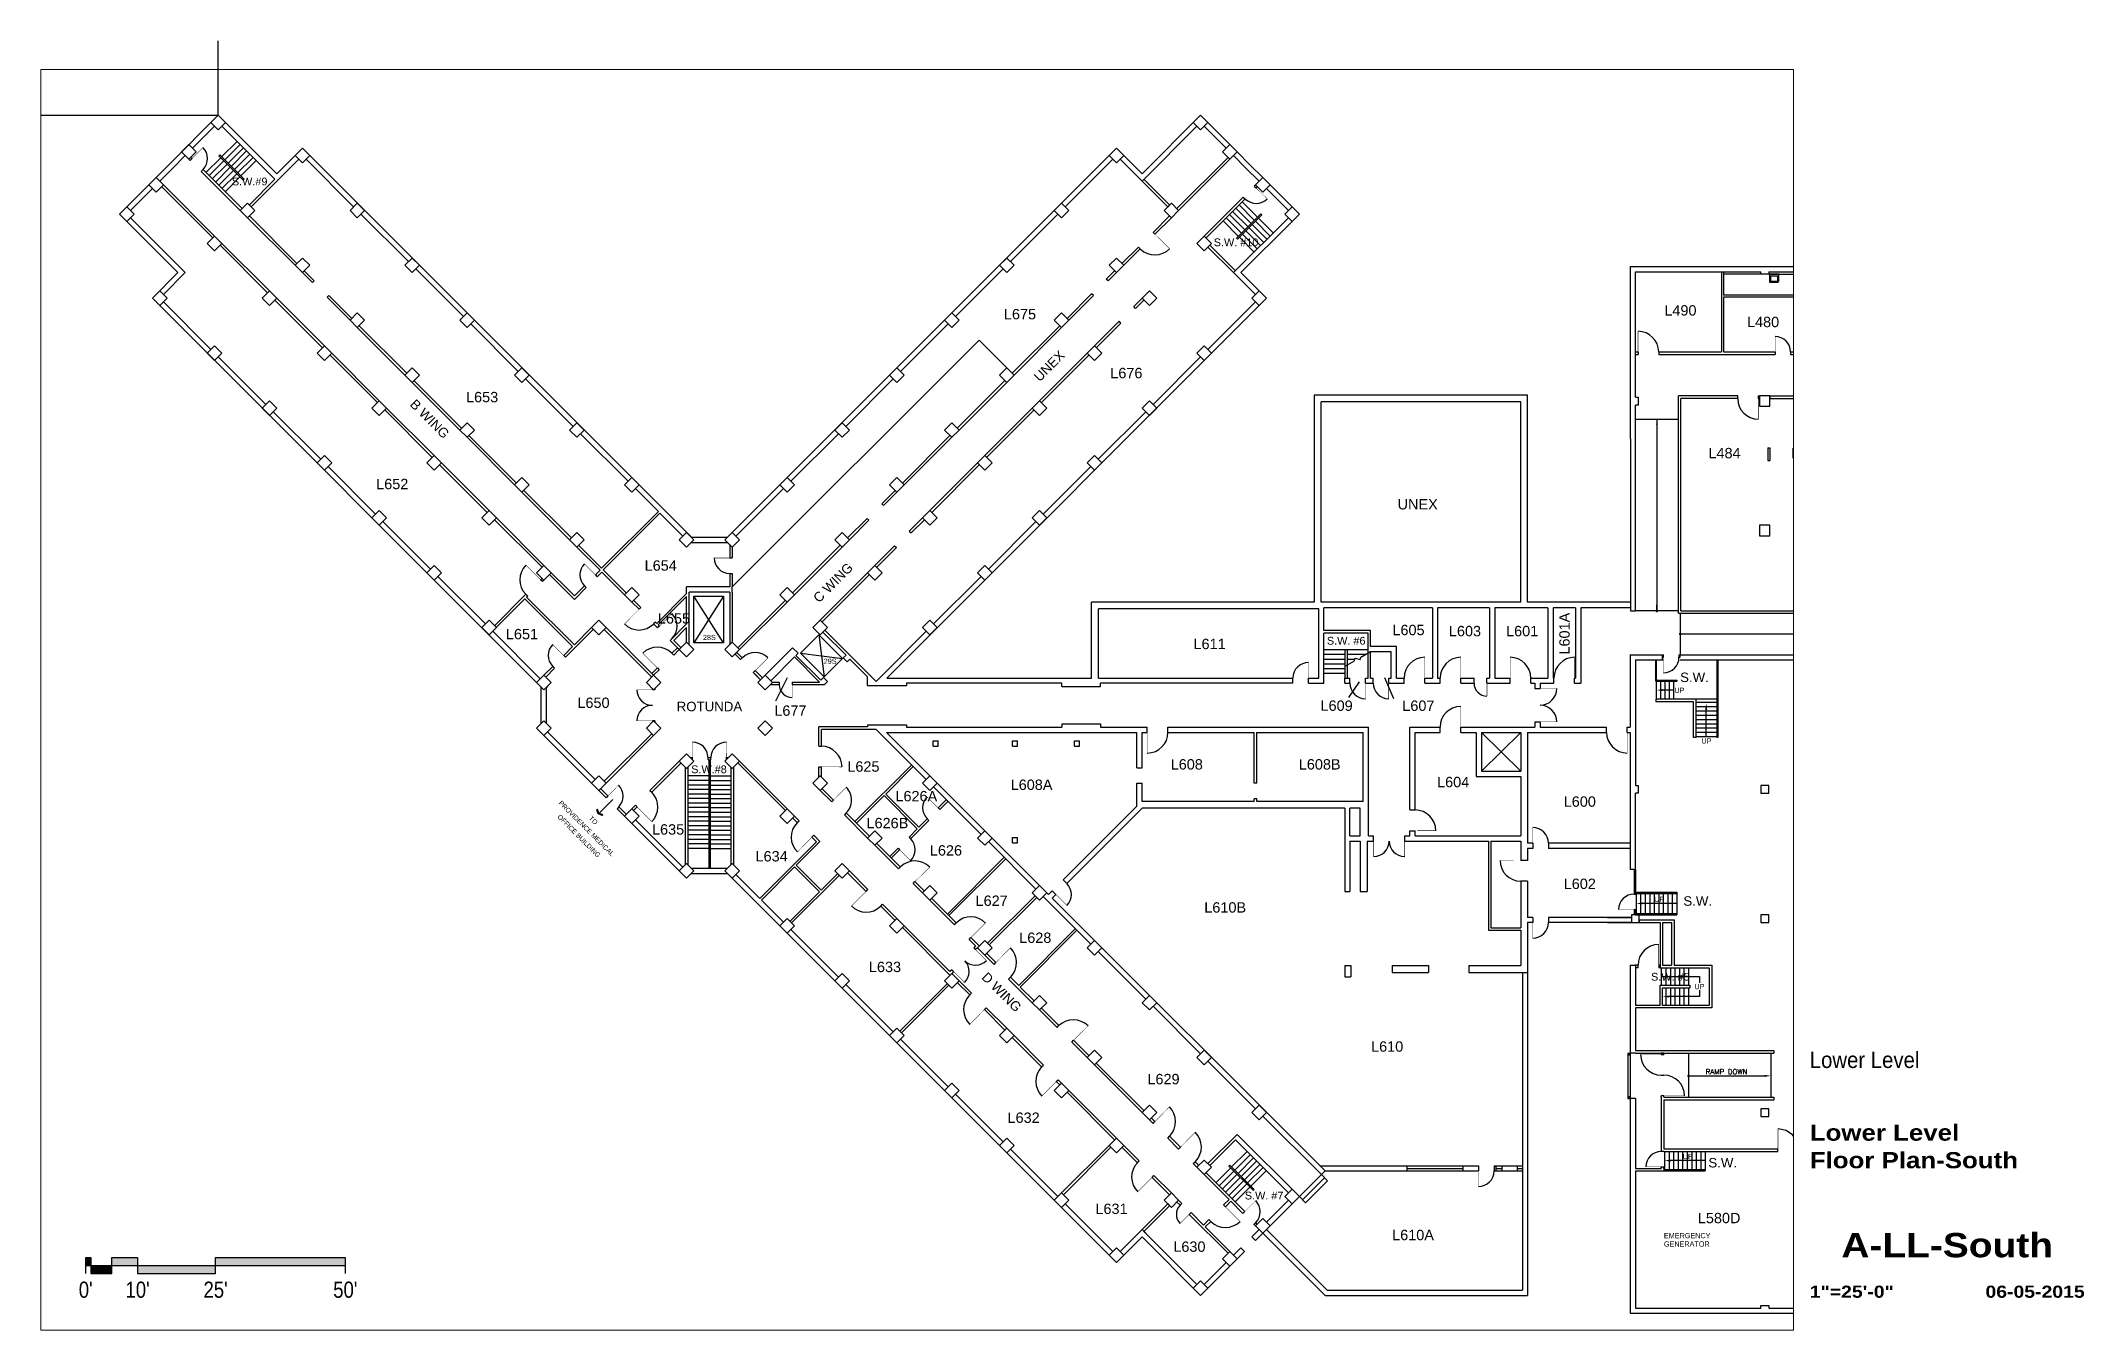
# Paper-space layout '11x17s (2)' of a CAD drawing. Header units: inches. Extents: x 0.7 to 16.5, y 0.5 to 10.5.
# The model-space entities are those that its viewports show. They can reach past a viewport. Long polylines and large blocks are cut down to what shows.
import ezdxf
from ezdxf.enums import TextEntityAlignment as Align

# ---------------------------------------------------------------- set-up
doc = ezdxf.new("R2010")
doc.units = ezdxf.units.IN
doc.header["$LTSCALE"] = 48
doc.header["$MEASUREMENT"] = 0
doc.linetypes.add('CENTER2', pattern=[1.125, 0.75, -0.125, 0.125, -0.125])
doc.layers.get('0').update_dxf_attribs({"linetype": 'CONTINUOUS'})
doc.layers.get('DEFPOINTS').update_dxf_attribs({"color": 31, "linetype": 'CONTINUOUS'})
for name, color, linetype in [('A-ANNO-ROOM', 4, 'CONTINUOUS'), ('A-ANNO-TEXT', 4, 'CONTINUOUS'), ('A-COLS', 5, 'CONTINUOUS'), ('A-DOOR', 2, 'CONTINUOUS'), ('A-FENCE', 2, 'CENTER2'), ('A-FLOR-EVTR', 1, 'CONTINUOUS'), ('A-FLOR-PFIX', 2, 'CONTINUOUS'), ('A-FLOR-RAMP', 2, 'CONTINUOUS'), ('A-FLOR-STRS', 2, 'CONTINUOUS'), ('A-GLAZ', 2, 'CONTINUOUS'), ('A-GLAZ-SILL', 1, 'CONTINUOUS'), ('A-WALL-FULL', 6, 'CONTINUOUS'), ('T-5', 5, 'CONTINUOUS'), ('T-TTLBLK-5', 5, 'CONTINUOUS')]:
    doc.layers.add(name, color=color, linetype=linetype)
doc.styles.add('11', font='SIMPLEX.SHX', dxfattribs={"width": 0.85, "height": 11})
doc.styles.add('ARIAL', font='arial.ttf')
doc.styles.add('Arial90', font='arial.ttf', dxfattribs={"width": 0.9})
doc.styles.add('ArialBlack', font='')
doc.styles.add('ArialN', font='ARIALN.TTF')
doc.styles.get('ArialBlack').set_extended_font_data('Arial Black')

psp = doc.layouts.new('11x17s (2)')

msp = doc.modelspace()

# ---------------------------------------------------------------- texts
at = {"layer": 'A-ANNO-ROOM', "style": 'ARIAL'}
for s, height, p in [('S.W.#9', 18, (-2933.3, 2761.8)), ('S.W. #10', 18, (-645.7, 2620.7)), ('L675', 24, (-1146.8, 2451.1)), ('L490', 24, (384.8, 2459.9)), ('L480', 24, (576.5, 2433)), ('L676', 24, (-900.1, 2314.6)), ('L653', 24, (-2394.2, 2258.9)), ('L484', 24, (487.1, 2129)), ('L482', 24, (678.8, 2129)), ('L652', 24, (-2602.6, 2057.3)), ('L654', 24, (-1980, 1868.3)), ('L655', 24, (-1949.3, 1745.6)), ('L651', 24, (-2301.8, 1709.3)), ('L611', 24, (-707.2, 1686.4)), ('S.W. #6', 18, (-390.3, 1696.9)), ('L605', 24, (-245.8, 1718.8)), ('L603', 24, (-114.8, 1716.3)), ('L601', 24, (17.8, 1716.3)), ('L650', 24, (-2135.9, 1550.1)), ('L609', 24, (-412.5, 1543.4)), ('L607', 24, (-222.9, 1543.3)), ('L677', 24, (-1679.2, 1531.9)), ('L625', 24, (-1509.9, 1402.2)), ('L608', 24, (-760, 1407.3)), ('L608B', 24, (-451.8, 1407.3)), ('S.W.#8', 18, (-1868.1, 1398.8)), ('L608A', 24, (-1120, 1360)), ('L604', 24, (-142.2, 1366.3)), ('L626A', 24, (-1387.2, 1333.6)), ('L600', 24, (151.4, 1321)), ('L635', 24, (-1962.9, 1256.4)), ('L626B', 24, (-1454.3, 1271.1)), ('L626', 24, (-1318.5, 1207.8)), ('L634', 24, (-1722.8, 1194.1)), ('L602', 24, (151.4, 1130.3)), ('L627', 24, (-1212.5, 1091.1)), ('L610B', 24, (-670.9, 1075.5)), ('L628', 24, (-1111.3, 1005.3)), ('L633', 24, (-1459.9, 937.6)), ('S.W. #5', 18, (361.4, 917.8)), ('L610', 24, (-295.3, 753)), ('L629', 24, (-814, 677.5)), ('L632', 24, (-1138.4, 588)), ('S.W. #7', 18, (-580.6, 410.4)), ('L631', 24, (-934.6, 376.7)), ('L580D', 24, (474.6, 355.3)), ('L610A', 24, (-235.3, 316)), ('L630', 24, (-753.9, 289))]:
    msp.add_text(s, height=height, dxfattribs=at).set_placement(p, align=Align.CENTER)
msp.add_text('L601A', height=24, rotation=90, dxfattribs=at).set_placement((127.9, 1722.3), align=Align.CENTER)
at = {"layer": 'A-ANNO-TEXT', "style": 'ARIAL'}
for s, height, rotation, p in [('UNEX', 22, 45, (-1071.2, 2335.2)), ('B WING', 22, 315, (-2523.4, 2212.5)), ('C WING', 22, 45, (-1572.6, 1832.9)), ('PROVIDENCE MEDICAL', 11, 315, (-2156, 1266.8)), ('OFFICE BUILDING', 11, 315, (-2173.5, 1249.3)), ('TO ', 11, 315, (-2138.5, 1284.3)), ('D WING', 22, 315, (-1197.2, 883.5))]:
    msp.add_text(s, height=height, rotation=rotation, dxfattribs=at).set_placement(p, align=Align.CENTER)
for s, height, p in [('UNEX', 24, (-224.5, 2010.4)), ('S.W.', 22, (417.4, 1610.1)), ('ROTUNDA', 22, (-1867, 1542.4)), ('S.W.', 22, (424.9, 1091.4)), ('S.W.', 22, (482.9, 484.6))]:
    msp.add_text(s, height=height, dxfattribs=at).set_placement(p, align=Align.CENTER)
for p in [(382.3, 1581.3), (445.3, 1464), (335.7, 1096.8), (401.7, 500.5)]:
    msp.add_text('UP', height=12, dxfattribs=at).set_placement(p, align=Align.BOTTOM_CENTER)
msp.add_text('UP', height=12, dxfattribs=at).set_placement((429, 904), align=Align.MIDDLE_CENTER)
for s, p in [('EMERGENCY', (346.5, 320.5)), ('GENERATOR', (346.5, 301.1))]:
    msp.add_text(s, height=12, dxfattribs=at).set_placement(p)
at = {"layer": 'A-ANNO-TEXT', "char_height": 12, "width": 38.515, "attachment_point": 5, "style": 'ARIAL'}
for s, insert in [('28S', (-1867.2, 1713.4)), ('29S', (-1587.1, 1658.3))]:
    msp.add_mtext(s, dxfattribs=dict(at, insert=insert))
at = {"layer": 'A-FLOR-RAMP', "style": '11'}
msp.add_text('RAMP DOWN', height=12, dxfattribs=at).set_placement((491.9, 697), align=Align.BOTTOM_CENTER)

# ---------------------------------------------------------------- blocks, each defined once
blk = doc.blocks.new('relative_scale_25')
for points in [[(1.047, 0.937), (1.047, 1.062), (1.087, 1.062), (1.087, 0.937), (1.248, 0.937), (1.248, 1.062), (1.448, 1.062), (1.448, 0.937), (2.051, 0.937), (2.051, 1.062), (3.054, 1.062), (3.054, 0.937)], [(1.047, 0.999), (3.054, 0.999)]]:
    blk.add_lwpolyline(points)
for points in [[(1.047, 0.999), (1.047, 1.062), (1.087, 0.999), (1.087, 1.062)], [(1.087, 0.937), (1.087, 0.999), (1.248, 0.937), (1.248, 0.999)], [(1.248, 0.999), (1.248, 1.062), (1.448, 0.999), (1.448, 1.062)], [(1.448, 0.937), (1.448, 0.999), (2.051, 0.937), (2.051, 0.999)], [(2.051, 0.999), (2.051, 1.062), (3.054, 0.999), (3.054, 1.062)]]:
    blk.add_solid(points)
at = {"style": 'ArialN'}
for s, p in [("0'", (1.047, 0.75)), ("10'", (1.448, 0.75)), ("25'", (2.051, 0.75)), ("50'", (3.054, 0.75))]:
    blk.add_text(s, height=0.125, dxfattribs=at).set_placement(p, align=Align.CENTER)
blk = doc.blocks.new('sheettext_11x17_base')
at = {"style": 'Arial90', "width": 0.9}
blk.add_attdef('FLOOR', text='', height=0.125, dxfattribs=at).set_placement((0, 2.151), align=Align.TOP_LEFT)
at = {"color": 8, "style": 'ArialBlack'}
for tag, p, height in [('TITLE_1', (0, 1.464), 0.125), ('TITLE_2', (0, 1.251), 0.125), ('SCALE', (0, 0.25), 0.0938)]:
    blk.add_attdef(tag, p, '', height=height, dxfattribs=at)
blk.add_attdef('DWG#', text='', height=0.188, dxfattribs=at).set_placement((1.062, 0.751), align=Align.TOP_CENTER)
blk.add_attdef('DATE', text='', height=0.0938, dxfattribs=at).set_placement((2.125, 0.25), align=Align.RIGHT)
blk = doc.blocks.new('AH')
blk.add_lwpolyline([(0, 0, 0.05, 0, 0), (0.15, 0, 0, 0, 0)], format="xyseb")
blk = doc.blocks.new('COLUM')
at = {"const_width": 0.125}
blk.add_lwpolyline([(-0.0625, 0), (0.0625, 0)], dxfattribs=at)
blk.add_lwpolyline([(-0.0625, -0.0625), (0.0625, -0.0625), (0.0625, 0.0625), (-0.0625, 0.0625), (-0.0625, -0.0625)])
blk = doc.blocks.new('W-LAV2')
for p, q in [((17, 11), (1, 11)), ((1, 11), (1, -11)), ((5.5, 7.5), (5.5, -7.5)), ((15.5, 8.5), (6.5, 8.5)), ((16.5, -7.5), (16.5, 7.5)), ((19, -9), (19, 9)), ((1, -11), (17, -11)), ((6.5, -8.5), (15.5, -8.5))]:
    blk.add_line(p, q)
for centre, radius, start, end in [((6.5, 7.5), 1, 90, 180), ((15.5, 7.5), 1, 0, 90), ((17, 9), 2, 0, 90), ((6.5, -7.5), 1, 180, 270), ((15.5, -7.5), 1, 270, 0), ((17, -9), 2, 270, 0)]:
    blk.add_arc(centre, radius, start, end)
blk = doc.blocks.new('ARROW')
for p, q in [((0, 0), (47.9, 0)), ((41, 9), (45.5, 0)), ((41, 9), (43.2, 9)), ((45.5, 0), (41, -9)), ((43.2, 9), (47.7, 0)), ((47.7, 0), (43.2, -9)), ((41, -9), (43.2, -9))]:
    blk.add_line(p, q)
for points in [[(41, 9), (45.5, 0), (43.2, 9), (47.7, 0)], [(41, -9), (45.5, 0), (43.2, -9), (47.7, 0)]]:
    blk.add_solid(points)

# ---------------------------------------------------------------- linework, layer by layer
at = {"layer": 'A-ANNO-ROOM'}
for p, q in [((-1686.8, 1620), (-1714, 1565.6)), ((-301.3, 1620.8), (-280.3, 1571.6)), ((-359.9, 1610.3), (-385.3, 1574.4))]:
    msp.add_line(p, q, dxfattribs=at)
at = {"layer": 'A-ANNO-TEXT'}
for p, q in [((369.5, 1591.5), (342.5, 1591.5)), ((444.7, 1482.8), (444.7, 1547.9)), ((376.5, 1096.8), (294.9, 1096.8)), ((340.5, 927.2), (429, 927.2)), ((429, 927.2), (429, 912.5)), ((429, 880.8), (357.9, 880.8)), ((429, 895.5), (429, 880.8)), ((442.5, 500.5), (360.9, 500.5))]:
    msp.add_line(p, q, dxfattribs=at)
at = {"layer": 'A-COLS'}
for p, q in [((-711, 2907.3), (-727.9, 2924.3)), ((-566.7, 2763), (-583.7, 2780)), ((-515.8, 2712.1), (-498.8, 2695.2)), ((-498.8, 2695.2), (-515.8, 2678.2)), ((-2140.6, 1375.8), (-2132.1, 1384.3)), ((-2123.6, 1358.9), (-2140.6, 1375.8)), ((-1814.1, 1155.2), (-1831, 1172.2))]:
    msp.add_line(p, q, dxfattribs=at)
for points in [[(-3006.1, 2890.3), (-3023.1, 2907.3), (-3006.1, 2924.3), (-2989.1, 2907.3)], [(-3074, 2822.4), (-3091, 2839.4), (-3074, 2856.4), (-3057, 2839.4)], [(-2811, 2814), (-2827.9, 2830.9), (-2811, 2847.9), (-2794, 2830.9)], [(-923.1, 2814), (-906.1, 2830.9), (-923.1, 2847.9), (-940.1, 2830.9)], [(-660.1, 2822.4), (-643.1, 2839.4), (-660.1, 2856.4), (-677, 2839.4)], [(-3133.4, 2763), (-3150.4, 2780), (-3167.3, 2763), (-3150.4, 2746.1)], [(-3201.3, 2695.2), (-3218.2, 2712.1), (-3235.2, 2695.2), (-3218.2, 2678.2)], [(-2938.2, 2686.7), (-2955.2, 2703.6), (-2938.2, 2720.6), (-2921.3, 2703.6)], [(-2683.7, 2686.7), (-2700.6, 2703.6), (-2683.7, 2720.6), (-2666.7, 2703.6)], [(-1050.4, 2686.7), (-1033.4, 2703.6), (-1050.4, 2720.6), (-1067.4, 2703.6)], [(-795.8, 2686.7), (-778.9, 2703.6), (-795.8, 2720.6), (-812.8, 2703.6)], [(-2997.6, 2627.3), (-3014.6, 2644.2), (-3031.6, 2627.3), (-3014.6, 2610.3)], [(-736.4, 2627.3), (-719.5, 2644.2), (-702.5, 2627.3), (-719.5, 2610.3)], [(-2811, 2559.4), (-2827.9, 2576.4), (-2811, 2593.3), (-2794, 2576.4)], [(-2556.4, 2559.4), (-2573.4, 2576.4), (-2556.4, 2593.3), (-2539.4, 2576.4)], [(-1177.7, 2559.4), (-1160.7, 2576.4), (-1177.7, 2593.3), (-1194.6, 2576.4)], [(-923.1, 2559.4), (-906.1, 2576.4), (-923.1, 2593.3), (-940.1, 2576.4)], [(-3124.9, 2500), (-3141.9, 2517), (-3158.9, 2500), (-3141.9, 2483)], [(-2870.4, 2500), (-2887.3, 2517), (-2904.3, 2500), (-2887.3, 2483)], [(-863.7, 2500), (-846.7, 2517), (-829.8, 2500), (-846.7, 2483)], [(-609.1, 2500), (-592.2, 2517), (-575.2, 2500), (-592.2, 2483)], [(-2683.7, 2432.1), (-2700.6, 2449.1), (-2683.7, 2466.1), (-2666.7, 2449.1)], [(-2429.1, 2432.1), (-2446.1, 2449.1), (-2429.1, 2466.1), (-2412.1, 2449.1)], [(-1304.9, 2432.1), (-1288, 2449.1), (-1304.9, 2466.1), (-1321.9, 2449.1)], [(-1050.4, 2432.1), (-1033.4, 2449.1), (-1050.4, 2466.1), (-1067.4, 2449.1)], [(-2997.6, 2372.7), (-3014.6, 2389.7), (-3031.6, 2372.7), (-3014.6, 2355.7)], [(-2743.1, 2372.7), (-2760, 2389.7), (-2777, 2372.7), (-2760, 2355.7)], [(-991, 2372.7), (-974, 2389.7), (-957, 2372.7), (-974, 2355.7)], [(-736.4, 2372.7), (-719.5, 2389.7), (-702.5, 2372.7), (-719.5, 2355.7)], [(-2556.4, 2304.8), (-2573.4, 2321.8), (-2556.4, 2338.8), (-2539.4, 2321.8)], [(-2301.8, 2304.8), (-2318.8, 2321.8), (-2301.8, 2338.8), (-2284.9, 2321.8)], [(-1432.2, 2304.8), (-1415.3, 2321.8), (-1432.2, 2338.8), (-1449.2, 2321.8)], [(-1177.7, 2304.8), (-1160.7, 2321.8), (-1177.7, 2338.8), (-1194.6, 2321.8)], [(-2870.4, 2245.4), (-2887.3, 2262.4), (-2904.3, 2245.4), (-2887.3, 2228.5)], [(-2615.8, 2245.4), (-2632.8, 2262.4), (-2649.7, 2245.4), (-2632.8, 2228.5)], [(-1118.3, 2245.4), (-1101.3, 2262.4), (-1084.3, 2245.4), (-1101.3, 2228.5)], [(-863.7, 2245.4), (-846.7, 2262.4), (-829.8, 2245.4), (-846.7, 2228.5)], [(-2429.1, 2177.6), (-2446.1, 2194.5), (-2429.1, 2211.5), (-2412.1, 2194.5)], [(-2174.6, 2177.6), (-2191.5, 2194.5), (-2174.6, 2211.5), (-2157.6, 2194.5)], [(-1559.5, 2177.6), (-1542.5, 2194.5), (-1559.5, 2211.5), (-1576.5, 2194.5)], [(-1304.9, 2177.6), (-1288, 2194.5), (-1304.9, 2211.5), (-1321.9, 2194.5)], [(-2743.1, 2118.2), (-2760, 2135.1), (-2777, 2118.2), (-2760, 2101.2)], [(-2488.5, 2118.2), (-2505.5, 2135.1), (-2522.5, 2118.2), (-2505.5, 2101.2)], [(-1245.5, 2118.2), (-1228.6, 2135.1), (-1211.6, 2118.2), (-1228.6, 2101.2)], [(-991, 2118.2), (-974, 2135.1), (-957, 2118.2), (-974, 2101.2)], [(-2301.8, 2050.3), (-2318.8, 2067.2), (-2301.8, 2084.2), (-2284.9, 2067.2)], [(-2047.3, 2050.3), (-2064.2, 2067.2), (-2047.3, 2084.2), (-2030.3, 2067.2)], [(-1686.8, 2050.3), (-1669.8, 2067.2), (-1686.8, 2084.2), (-1703.8, 2067.2)], [(-1432.2, 2050.3), (-1415.3, 2067.2), (-1432.2, 2084.2), (-1449.2, 2067.2)], [(-2615.8, 1990.9), (-2632.8, 2007.9), (-2649.7, 1990.9), (-2632.8, 1973.9)], [(-2361.2, 1990.9), (-2378.2, 2007.9), (-2395.2, 1990.9), (-2378.2, 1973.9)], [(-1372.8, 1990.9), (-1355.9, 2007.9), (-1338.9, 1990.9), (-1355.9, 1973.9)], [(-1118.3, 1990.9), (-1101.3, 2007.9), (-1084.3, 1990.9), (-1101.3, 1973.9)], [(-2174.6, 1923), (-2191.5, 1940), (-2174.6, 1956.9), (-2157.6, 1940)], [(-1920, 1923), (-1937, 1940), (-1920, 1956.9), (-1903, 1940)], [(-1814.1, 1923), (-1797.1, 1940), (-1814.1, 1956.9), (-1831, 1940)], [(-1559.5, 1923), (-1542.5, 1940), (-1559.5, 1956.9), (-1576.5, 1940)], [(-2488.5, 1863.6), (-2505.5, 1880.6), (-2522.5, 1863.6), (-2505.5, 1846.6)], [(-2234, 1863.6), (-2250.9, 1880.6), (-2267.9, 1863.6), (-2250.9, 1846.6)], [(-1500.1, 1863.6), (-1483.1, 1880.6), (-1466.2, 1863.6), (-1483.1, 1846.6)], [(-1245.5, 1863.6), (-1228.6, 1880.6), (-1211.6, 1863.6), (-1228.6, 1846.6)], [(-2047.3, 1795.7), (-2064.2, 1812.7), (-2047.3, 1829.7), (-2030.3, 1812.7)], [(-1686.8, 1795.7), (-1669.8, 1812.7), (-1686.8, 1829.7), (-1703.8, 1812.7)], [(-2361.2, 1736.3), (-2378.2, 1753.3), (-2395.2, 1736.3), (-2378.2, 1719.4)], [(-2106.7, 1736.3), (-2123.6, 1753.3), (-2140.6, 1736.3), (-2123.6, 1719.4)], [(-1627.4, 1736.3), (-1610.4, 1753.3), (-1593.4, 1736.3), (-1610.4, 1719.4)], [(-1372.8, 1736.3), (-1355.9, 1753.3), (-1338.9, 1736.3), (-1355.9, 1719.4)], [(-1920, 1668.4), (-1937, 1685.4), (-1920, 1702.4), (-1903, 1685.4)], [(-1814.1, 1668.4), (-1797.1, 1685.4), (-1814.1, 1702.4), (-1831, 1685.4)], [(-2234, 1609), (-2250.9, 1626), (-2267.9, 1609), (-2250.9, 1592.1)], [(-1979.4, 1609), (-1996.4, 1626), (-2013.3, 1609), (-1996.4, 1592.1)], [(-1754.7, 1609), (-1737.7, 1626), (-1720.7, 1609), (-1737.7, 1592.1)], [(-2234, 1503.1), (-2250.9, 1520.1), (-2267.9, 1503.1), (-2250.9, 1486.1)], [(-1996.4, 1520.1), (-1979.4, 1503.1), (-1996.4, 1486.1), (-2013.3, 1503.1)], [(-1754.7, 1503.1), (-1737.7, 1486.1), (-1720.7, 1503.1), (-1737.7, 1520.1)], [(-1920, 1443.7), (-1903, 1426.7), (-1920, 1409.8), (-1937, 1426.7)], [(-1814.1, 1443.7), (-1797.1, 1426.7), (-1814.1, 1409.8), (-1831, 1426.7)], [(-1372.8, 1375.8), (-1355.9, 1358.9), (-1338.9, 1375.8), (-1355.9, 1392.8)], [(-2064.2, 1299.5), (-2047.3, 1316.4), (-2030.3, 1299.5), (-2047.3, 1282.5)], [(-1686.8, 1316.4), (-1669.8, 1299.5), (-1686.8, 1282.5), (-1703.8, 1299.5)], [(-1500.1, 1248.5), (-1483.1, 1231.6), (-1466.2, 1248.5), (-1483.1, 1265.5)], [(-1245.5, 1248.5), (-1228.6, 1231.6), (-1211.6, 1248.5), (-1228.6, 1265.5)], [(-1920, 1189.1), (-1903, 1172.2), (-1920, 1155.2), (-1937, 1172.2)], [(-1559.5, 1189.1), (-1542.5, 1172.2), (-1559.5, 1155.2), (-1576.5, 1172.2)], [(-1372.8, 1121.3), (-1355.9, 1104.3), (-1338.9, 1121.3), (-1355.9, 1138.2)], [(-1118.3, 1121.3), (-1101.3, 1104.3), (-1084.3, 1121.3), (-1101.3, 1138.2)], [(-1686.8, 1061.9), (-1669.8, 1044.9), (-1686.8, 1027.9), (-1703.8, 1044.9)], [(-1432.2, 1061.9), (-1415.3, 1044.9), (-1432.2, 1027.9), (-1449.2, 1044.9)], [(-1245.5, 994), (-1228.6, 977), (-1211.6, 994), (-1228.6, 1011)], [(-991, 994), (-974, 977), (-957, 994), (-974, 1011)], [(-1559.5, 934.6), (-1542.5, 917.6), (-1559.5, 900.6), (-1576.5, 917.6)], [(-1304.9, 934.6), (-1288, 917.6), (-1304.9, 900.6), (-1321.9, 917.6)], [(-1118.3, 866.7), (-1101.3, 849.7), (-1084.3, 866.7), (-1101.3, 883.7)], [(-863.7, 866.7), (-846.7, 849.7), (-829.8, 866.7), (-846.7, 883.7)], [(-1432.2, 807.3), (-1415.3, 790.3), (-1432.2, 773.4), (-1449.2, 790.3)], [(-1177.7, 807.3), (-1160.7, 790.3), (-1177.7, 773.4), (-1194.6, 790.3)], [(-991, 739.4), (-974, 722.5), (-957, 739.4), (-974, 756.4)], [(-736.4, 739.4), (-719.5, 722.5), (-702.5, 739.4), (-719.5, 756.4)], [(-1304.9, 680), (-1288, 663.1), (-1304.9, 646.1), (-1321.9, 663.1)], [(-1050.4, 680), (-1033.4, 663.1), (-1050.4, 646.1), (-1067.4, 663.1)], [(-863.7, 612.1), (-846.7, 595.2), (-829.8, 612.1), (-846.7, 629.1)], [(-609.1, 612.1), (-592.2, 595.2), (-575.2, 612.1), (-592.2, 629.1)], [(-1177.7, 552.8), (-1160.7, 535.8), (-1177.7, 518.8), (-1194.6, 535.8)], [(-923.1, 552.8), (-906.1, 535.8), (-923.1, 518.8), (-940.1, 535.8)], [(-736.4, 484.9), (-719.5, 467.9), (-702.5, 484.9), (-719.5, 501.8)], [(-532.8, 417), (-515.8, 400), (-498.8, 417), (-515.8, 434)], [(-1050.4, 425.5), (-1033.4, 408.5), (-1050.4, 391.5), (-1067.4, 408.5)], [(-795.8, 425.5), (-778.9, 408.5), (-795.8, 391.5), (-812.8, 408.5)], [(-600.7, 349.1), (-583.7, 332.1), (-566.7, 349.1), (-583.7, 366.1)], [(-923.1, 298.2), (-906.1, 281.2), (-923.1, 264.3), (-940.1, 281.2)], [(-660.1, 289.7), (-643.1, 272.7), (-660.1, 255.8), (-677, 272.7)], [(-727.9, 221.8), (-711, 204.9), (-727.9, 187.9), (-744.9, 204.9)]]:
    msp.add_lwpolyline(points, close=True, dxfattribs=at)
for points in [[(-727.9, 2924.3), (-744.9, 2907.3), (-727.9, 2890.3)], [(-727.9, 2890.3), (-711, 2907.3)], [(-600.7, 2763), (-583.7, 2780)], [(-566.7, 2763), (-583.7, 2746.1), (-600.7, 2763)], [(-532.8, 2695.2), (-515.8, 2712.1)], [(-515.8, 2678.2), (-532.8, 2695.2)], [(568.5, 2249.5), (592.5, 2249.5), (592.5, 2273.5), (568.5, 2273.5), (568.5, 2249.5)], [(568.5, 1949.5), (592.5, 1949.5), (592.5, 1973.5), (568.5, 1973.5), (568.5, 1949.5)], [(-2132.1, 1384.3), (-2123.6, 1392.8), (-2106.7, 1375.8), (-2123.6, 1358.9)], [(-1610.4, 1358.9), (-1593.4, 1375.8), (-1610.4, 1392.8), (-1627.4, 1375.8)], [(-1627.4, 1375.8), (-1610.4, 1358.9)], [(571.5, 1352.5), (589.5, 1352.5), (589.5, 1370.5), (571.5, 1370.5), (571.5, 1352.5)], [(-1831, 1172.2), (-1814.1, 1189.1)], [(-1814.1, 1189.1), (-1797.1, 1172.2), (-1814.1, 1155.2)], [(271, 1052.5), (289, 1052.5), (289, 1070.5), (271, 1070.5), (271, 1052.5)], [(271, 1052.5), (289, 1052.5), (289, 1070.5), (271, 1070.5), (271, 1052.5)], [(571.5, 1052.5), (589.5, 1052.5), (589.5, 1070.5), (571.5, 1070.5), (571.5, 1052.5)], [(571.5, 602.5), (589.5, 602.5), (589.5, 620.5), (571.5, 620.5), (571.5, 602.5)]]:
    msp.add_lwpolyline(points, dxfattribs=at)
at = {"layer": 'A-DOOR'}
msp.add_line((340.5, 698.6), (346.5, 698.6), dxfattribs=at)
for points, const_width in [([(-3066.9, 2823.9), (-3041.7, 2849.5)], 1), ([(-599.2, 2756), (-573.6, 2730.7)], 1), ([(-834, 2648.5), (-799.8, 2614.8)], 1), ([(286.5, 2375.5), (286.5, 2423.5)], 1), ([(604.5, 2375.5), (604.5, 2411.5)], 1), ([(565.5, 2267.5), (565.5, 2219.5)], 1), ([(-1820.1, 1897.8), (-1856.1, 1897.8)], 1), ([(-2258.8, 1847.3), (-2292.7, 1881.2)], 1), ([(-2131.4, 1858.7), (-2156.9, 1884.1)], 1), ([(-2030.3, 1778.8), (-2064.2, 1744.8)], 1), ([(-1953.9, 1768.9), (-1982.9, 1739.9)], 1), ([(-2205, 1671.9), (-2230.5, 1697.4)], 1), ([(-1987.8, 1642.9), (-2021.7, 1676.8)], 1), ([(-1761, 1636.6), (-1731.3, 1666.3)], 1), ([(-208.1, 1619.5), (-208.1, 1667.5)], 1), ([(-124.4, 1619.5), (-124.4, 1667.5)], 1), ([(-10.1, 1619.5), (-10.1, 1667.5)], 1), ([(139.5, 1619.5), (139.5, 1667.5)], 1), ([(345.6, 1667.5), (345.6, 1631.5)], 1), ([(-477.8, 1619.5), (-477.8, 1655.5)], 1), ([(-1999.4, 1592.1), (-2035.4, 1592.1)], 1), ([(-1675, 1604.1), (-1675, 1574.1)], 1), ([(-345.8, 1607.5), (-345.8, 1571.5)], 1), ([(-291.7, 1607.5), (-291.7, 1571.5)], 1), ([(-63.8, 1607.5), (-63.8, 1577.5)], 1), ([(59.5, 1595), (98, 1595)], 1), ([(-1999.4, 1520.1), (-2035.4, 1520.1)], 1), ([(-124.7, 1505.5), (-124.7, 1553.5)], 1), ([(59.5, 1518), (98, 1518)], 1), ([(-1906.3, 1436), (-1906.5, 1472)], 1), ([(-1827.8, 1436), (-1827.5, 1472)], 1), ([(-851.6, 1493.5), (-851.6, 1445.5)], 1), ([(261.5, 1493.5), (261.5, 1445.5)], 1), ([(-1607.4, 1413.6), (-1559.4, 1413.2)], 1), ([(-2102.4, 1346.1), (-2077.2, 1371.8)], 1), ([(-1549.8, 1366.1), (-1579.3, 1336.2)], 1), ([(-1336.6, 1318.2), (-1361.9, 1343.8)], 1), ([(-2034.6, 1320.7), (-2000.9, 1286.5)], 1), ([(-1629.3, 1250.4), (-1662.9, 1216.2)], 1), ([(-326.6, 1241.5), (-326.6, 1205.5)], 1), ([(-254.6, 1241.5), (-254.6, 1205.5)], 1), ([(42.5, 1236.5), (42.5, 1272.5)], 1), ([(-1426, 1221.4), (-1400.7, 1195.7)], 1), ([(-1390.4, 1147.3), (-1356.2, 1181)], 1), ([(-1503.5, 1124.7), (-1537.7, 1091)], 1), ([(-1063.6, 1117.5), (-1037.9, 1092.2)], 1), ([(-1260.8, 1017.7), (-1226.6, 1051.4)], 1), ([(42.5, 1052.5), (42.5, 1016.5)], 1), ([(277.5, 1082.5), (241.5, 1082.5)], 1), ([(334.4, 953.5), (334.4, 1001.5)], 1), ([(-1249.8, 989.7), (-1224.5, 964.1)], 1), ([(-1202.8, 959.7), (-1169.1, 993.9)], 1), ([(-1300.7, 938.8), (-1275.1, 913.6)], 1), ([(-1229.5, 850.6), (-1263.1, 816.4)], 1), ([(-1023.1, 779), (-988.9, 812.7)], 1), ([(340.5, 746.5), (292.5, 746.5)], 1), ([(-1062.2, 684.4), (-1095.9, 650.2)], 1), ([(-834, 590.9), (-800.3, 625.1)], 1), ([(346.5, 650.7), (394.5, 650.7)], 1), ([(611.2, 527.5), (611.2, 574.3)], 1.3), ([(-774.6, 531.5), (-740.9, 565.7)], 1), ([(-83.5, 476.4), (-83.5, 440.4)], 1), ([(340.5, 485.8), (304.5, 485.8)], 1), ([(-840, 462.2), (-873.7, 428)], 1), ([(-670.4, 393.4), (-636.5, 359.5)], 1), ([(-625.7, 382.2), (-600.2, 407.7)], 1), ([(-754.2, 375.9), (-775.4, 354.7)], 1)]:
    msp.add_lwpolyline(points, dxfattribs=dict(at, const_width=const_width))
at = {"layer": 'A-DOOR', "const_width": 1}
for points in [[(-230.6, 1265.5), (-182.6, 1265.5)], [(14.5, 1196.5), (-33.5, 1196.5)]]:
    msp.add_lwpolyline(points, close=True, dxfattribs=at)
at = {"layer": 'A-DOOR'}
for centre, radius, start, end in [((-3066.9, 2823.9), 36, 315.8666, 45.4344), ((-599.2, 2756), 36, 225.8666, 315.4344), ((-834, 2648.5), 48, 225.8666, 315.4344), ((286.5, 2375.5), 47.9, 0, 90), ((604.5, 2375.5), 35.9, 0, 90), ((565.5, 2267.5), 47.9, 180, 270), ((-1820.1, 1897.8), 36, 180, 270), ((-2258.8, 1847.3), 48, 135, 224.5677), ((-2131.4, 1858.7), 36, 135, 225), ((-1982.9, 1739.9), 41, 315, 45), ((-2030.3, 1778.8), 48, 225, 314.5677), ((-2205, 1671.9), 36, 135, 225), ((-1987.8, 1642.9), 48, 45.4323, 135), ((-1761, 1636.6), 42, 44.9968, 134.5646), ((-208.1, 1619.5), 48, 90, 180), ((-124.4, 1619.5), 48, 90, 180), ((-10.1, 1619.5), 48, 0, 90), ((139.5, 1619.5), 48, 90, 180), ((345.6, 1667.5), 35.9, 270, 0), ((-477.8, 1619.5), 36, 90, 180), ((-1999.4, 1592.1), 36, 180, 270), ((-1675, 1604.1), 30, 180, 270), ((-345.8, 1607.5), 36, 180, 270), ((-291.7, 1607.5), 36, 180, 270), ((-63.8, 1607.5), 30, 180, 270), ((59.5, 1595), 38.5, 270, 0), ((-1999.4, 1520.1), 36, 90, 180), ((-124.7, 1505.5), 48, 90, 180), ((59.5, 1518), 38.5, 0, 90), ((-1906.3, 1434.7), 36, 0.8666, 90.4344), ((-1827.8, 1434.7), 36, 89.5656, 179.1334), ((-851.6, 1493.5), 48, 270, 0), ((261.5, 1493.5), 48, 180, 270), ((-1608, 1412.9), 48.6, 0.3067, 89.2816), ((-2103.3, 1345.2), 36, 315.8666, 45.4344), ((-2034.6, 1320.7), 48, 314.5656, 44.1334), ((-1579.3, 1336.2), 42, 315, 45.4344), ((-1336.6, 1318.2), 36, 134.5656, 224.1334), ((-1629.3, 1250.4), 48, 135.8666, 225.4344), ((-230.6, 1265.5), 48, 0, 90), ((-1426, 1221.4), 36, 314.5656, 44.1334), ((-326.6, 1241.5), 36, 270, 0), ((-254.6, 1241.5), 36, 180, 270), ((42.5, 1236.5), 36, 0, 90), ((-1390.4, 1147.3), 48, 44.5656, 134.1334), ((14.5, 1196.5), 48, 180, 270), ((-1063.6, 1117.5), 36, 314.5656, 44.1334), ((-1503.5, 1124.7), 48, 224.5656, 314.1334), ((277.5, 1082.5), 36, 90, 180), ((-1260.8, 1017.7), 48, 44.5656, 134.1334), ((42.5, 1052.5), 36, 270, 0), ((334.4, 953.5), 47.9, 90, 180), ((-1300.7, 938.8), 36, 314.5656, 44.1334), ((-1249.8, 989.7), 36, 225.8666, 315.4344), ((-1202.8, 959.7), 48, 315.8666, 45.4344), ((-1229.5, 850.6), 48, 135.8666, 225.4344), ((-1023.1, 779), 48, 44.5656, 134.1334), ((-1062.2, 684.4), 48, 135.8666, 225.4344), ((340.5, 746.5), 47.9, 180, 270), ((346.5, 650.7), 47.9, 0, 90), ((-834, 590.9), 48, 315.8666, 45.4344), ((611.8, 527.5), 46.7, 0, 90), ((705.2, 527.5), 46.7, 90, 180), ((-774.1, 532), 48, 315.8666, 45.4344), ((340.5, 485.8), 35.9, 90, 180), ((-840, 462.2), 48, 135.8666, 225.4344), ((-83.5, 476.4), 36, 270, 0), ((-754.2, 375.9), 30, 135.6916, 225), ((-625.7, 382.2), 36, 315.4323, 45), ((-670.4, 393.4), 48, 225.4323, 315)]:
    msp.add_arc(centre, radius, start, end, dxfattribs=at)
at = {"layer": 'A-FENCE'}
for p in [(-1814.1, 1830.7), (-1177.7, 2338.8)]:
    msp.add_line(p, (-1241.8, 2402.9), dxfattribs=at)
at = {"layer": 'A-FLOR-EVTR'}
for p, q in [((-1834.2, 1701), (-1903.2, 1809)), ((-1834.2, 1809), (-1903.2, 1701)), ((-1613.6, 1719.7), (-1600.9, 1622.2)), ((-1656, 1677.3), (-1558.4, 1664.6))]:
    msp.add_line(p, q, dxfattribs=at)
msp.add_lwpolyline([(-1903.2, 1809), (-1834.2, 1809), (-1834.2, 1701), (-1903.2, 1701), (-1903.2, 1809)], dxfattribs=at)
msp.add_lwpolyline([(-1656, 1677.3), (-1613.6, 1719.7), (-1558.4, 1664.6), (-1600.9, 1622.2)], close=True, dxfattribs=at)
at = {"layer": 'A-FLOR-RAMP'}
for p, q in [((380.1, 2218.9), (280.5, 2218.9)), ((330.3, 2218.9), (330.3, 1774.9)), ((380.1, 1774.9), (280.5, 1774.9)), ((330.3, 1774.9), (330.3, 1789.1)), ((384.5, 1769.5), (384.5, 1673.5)), ((762.5, 1721.5), (383.6, 1721.5)), ((384.5, 1721.5), (404.7, 1721.6)), ((403.8, 749.5), (403.8, 647.5)), ((594.3, 749.5), (594.3, 647.5)), ((403.8, 697), (424, 697.1)), ((403.8, 697), (579.9, 697))]:
    msp.add_line(p, q, dxfattribs=at)
at = {"layer": 'A-FLOR-RAMP', "const_width": 3}
for points in [[(328.8, 1774.9, 1), (331.8, 1774.9, 1)], [(383, 1721.5, 1), (386, 1721.5, 1)], [(402.3, 697, 1), (405.3, 697, 1)]]:
    msp.add_lwpolyline(points, format="xyb", close=True, dxfattribs=at)
at = {"layer": 'A-FLOR-RAMP'}
msp.add_solid([(330.3, 2218.9), (332.4, 2207.1), (328.2, 2207.1)], dxfattribs=at)
at = {"layer": 'A-FLOR-STRS'}
for p, q in [((-2998.4, 2828.1), (-2962.6, 2863.8)), ((-2990.9, 2820.7), (-2955.2, 2856.4)), ((-2983.5, 2813.2), (-2947.8, 2849)), ((-3000.5, 2826), (-3034.8, 2791.7)), ((-2993.1, 2818.5), (-3027.3, 2784.3)), ((-2985.6, 2811.1), (-3019.9, 2776.8)), ((-2978.2, 2803.7), (-3012.5, 2769.4)), ((-2970.8, 2796.3), (-3005.1, 2762)), ((-3004.8, 2830.2), (-3002.6, 2832.4)), ((-3004.8, 2830.2), (-2948.5, 2774)), ((-3002.6, 2832.4), (-2946.4, 2776.1)), ((-2976.1, 2805.8), (-2940.4, 2841.5)), ((-2968.7, 2798.4), (-2932.9, 2834.1)), ((-2961.2, 2791), (-2925.5, 2826.7)), ((-2953.8, 2783.5), (-2918.1, 2819.3)), ((-2963.4, 2788.8), (-2997.6, 2754.6)), ((-2955.9, 2781.4), (-2990.2, 2747.1)), ((-2948.5, 2774), (-2946.4, 2776.1)), ((-618, 2665.8), (-653.7, 2701.5)), ((-610.5, 2673.2), (-646.3, 2708.9)), ((-603.1, 2680.6), (-638.8, 2716.4)), ((-595.7, 2688.1), (-631.4, 2723.8)), ((-640.2, 2643.5), (-676, 2679.3)), ((-632.8, 2650.9), (-668.5, 2686.7)), ((-625.4, 2658.4), (-661.1, 2694.1)), ((-644.5, 2639.2), (-588.3, 2695.5)), ((-642.4, 2637.1), (-586.1, 2693.4)), ((-623.3, 2656.2), (-589, 2622)), ((-615.8, 2663.7), (-581.6, 2629.4)), ((-608.4, 2671.1), (-574.1, 2636.8)), ((-601, 2678.5), (-566.7, 2644.2)), ((-593.6, 2685.9), (-559.3, 2651.7)), ((-586.1, 2693.4), (-588.3, 2695.5)), ((-642.4, 2637.1), (-644.5, 2639.2)), ((-638.1, 2641.4), (-603.8, 2607.1)), ((-630.7, 2648.8), (-596.4, 2614.6)), ((-441.8, 1685.5), (-339.7, 1685.5)), ((-441.8, 1674.5), (-393.8, 1674.5)), ((-441.8, 1663.5), (-393.8, 1663.5)), ((-393.8, 1685.5), (-393.8, 1619.5)), ((-387.8, 1685.5), (-387.8, 1619.5)), ((-387.8, 1674.5), (-345.2, 1674.5)), ((-387.8, 1663.5), (-370, 1663.5)), ((-441.8, 1652.5), (-393.8, 1652.5)), ((-441.8, 1641.5), (-393.8, 1641.5)), ((-441.8, 1630.5), (-393.8, 1630.5)), ((329.5, 1570.5), (329.5, 1612.5)), ((339.5, 1570.5), (339.5, 1612.5)), ((349.5, 1570.5), (349.5, 1612.5)), ((359.5, 1570.5), (359.5, 1612.5)), ((369.5, 1570.5), (369.5, 1612.5)), ((469.5, 1570.6), (421.5, 1570.6)), ((469.5, 1562.8), (421.5, 1562.8)), ((469.5, 1552.8), (421.5, 1552.8)), ((469.5, 1542.8), (421.5, 1542.8)), ((469.5, 1532.8), (421.5, 1532.8)), ((469.5, 1522.8), (421.5, 1522.8)), ((14.5, 1493.5), (-76.7, 1403.5)), ((-76.7, 1493.5), (14.5, 1403.5)), ((469.5, 1512.8), (421.5, 1512.8)), ((469.5, 1502.8), (421.5, 1502.8)), ((469.5, 1492.8), (421.5, 1492.8)), ((469.5, 1482.8), (421.5, 1482.8)), ((-1868.5, 1430), (-1868.5, 1178.2)), ((-1865.5, 1430), (-1865.5, 1178.2)), ((-1868.5, 1392.4), (-1917, 1392.4)), ((-1868.5, 1381.9), (-1917, 1381.9)), ((-1865.5, 1392.4), (-1817.1, 1392.4)), ((-1865.5, 1381.9), (-1817.1, 1381.9)), ((-1868.5, 1371.4), (-1917, 1371.4)), ((-1868.5, 1360.9), (-1917, 1360.9)), ((-1868.5, 1350.4), (-1917, 1350.4)), ((-1868.5, 1339.9), (-1917, 1339.9)), ((-1868.5, 1329.4), (-1917, 1329.4)), ((-1865.5, 1371.4), (-1817.1, 1371.4)), ((-1865.5, 1360.9), (-1817.1, 1360.9)), ((-1865.5, 1350.4), (-1817.1, 1350.4)), ((-1865.5, 1339.9), (-1817.1, 1339.9)), ((-1865.5, 1329.4), (-1817.1, 1329.4)), ((-1868.5, 1318.9), (-1917, 1318.9)), ((-1868.5, 1308.4), (-1917, 1308.4)), ((-1868.5, 1297.9), (-1917, 1297.9)), ((-1868.5, 1287.4), (-1917, 1287.4)), ((-1865.5, 1318.9), (-1817.1, 1318.9)), ((-1865.5, 1308.4), (-1817.1, 1308.4)), ((-1865.5, 1297.9), (-1817.1, 1297.9)), ((-1865.5, 1287.4), (-1817.1, 1287.4)), ((-1868.5, 1276.9), (-1917, 1276.9)), ((-1868.5, 1266.4), (-1917, 1266.4)), ((-1868.5, 1255.9), (-1917, 1255.9)), ((-1868.5, 1245.4), (-1917, 1245.4)), ((-1868.5, 1234.9), (-1917, 1234.9)), ((-1865.5, 1276.9), (-1817.1, 1276.9)), ((-1865.5, 1266.4), (-1817.1, 1266.4)), ((-1865.5, 1255.9), (-1817.1, 1255.9)), ((-1865.5, 1245.4), (-1817.1, 1245.4)), ((-1865.5, 1234.9), (-1817.1, 1234.9)), ((-1868.5, 1224.4), (-1917, 1224.4)), ((-1865.5, 1224.4), (-1817.1, 1224.4)), ((282, 1120), (282, 1073.5)), ((292.5, 1120), (292.5, 1073.5)), ((303, 1120), (303, 1073.5)), ((313.5, 1120), (313.5, 1073.5)), ((324, 1120), (324, 1073.5)), ((334.5, 1120), (334.5, 1073.5)), ((345, 1120), (345, 1073.5)), ((355.5, 1120), (355.5, 1073.5)), ((366, 1120), (366, 1073.5)), ((376.5, 1120), (376.5, 1073.5)), ((340.5, 947.5), (340.5, 907)), ((351, 947.5), (351, 907)), ((351, 901), (351, 860.5)), ((361.5, 947.5), (361.5, 907)), ((361.5, 901), (361.5, 860.5)), ((372, 947.5), (372, 907)), ((372, 901), (372, 860.5)), ((382.5, 947.5), (382.5, 907)), ((382.5, 901), (382.5, 860.5)), ((393, 947.5), (393, 907)), ((393, 901), (393, 860.5)), ((403.5, 947.5), (403.5, 907)), ((403.5, 901), (403.5, 860.5)), ((-656, 485.7), (-620.3, 521.5)), ((348, 521.5), (348, 479.5)), ((358.5, 521.5), (358.5, 479.5)), ((369, 521.5), (369, 479.5)), ((379.5, 521.5), (379.5, 479.5)), ((390, 521.5), (390, 479.5)), ((400.5, 521.5), (400.5, 479.5)), ((411, 521.5), (411, 479.5)), ((421.5, 521.5), (421.5, 479.5)), ((432, 521.5), (432, 479.5)), ((442.5, 521.5), (442.5, 479.5)), ((-658.1, 483.6), (-692.4, 449.3)), ((-650.7, 476.2), (-685, 441.9)), ((-662.4, 487.9), (-660.3, 490)), ((-662.4, 487.9), (-606.2, 431.6)), ((-660.3, 490), (-604, 433.8)), ((-648.6, 478.3), (-612.9, 514)), ((-641.2, 470.9), (-605.4, 506.6)), ((-633.7, 463.5), (-598, 499.2)), ((-626.3, 456), (-590.6, 491.8)), ((-618.9, 448.6), (-583.2, 484.3)), ((-611.5, 441.2), (-575.7, 476.9)), ((-643.3, 468.8), (-677.6, 434.5)), ((-635.9, 461.3), (-670.1, 427.1)), ((-628.4, 453.9), (-662.7, 419.6)), ((-621, 446.5), (-655.3, 412.2)), ((-613.6, 439.1), (-647.9, 404.8)), ((-606.2, 431.6), (-604, 433.8)), ((-447.9, 467.9), (-498.8, 417)), ((-440.9, 460.8), (-491.8, 409.9)), ((-433.8, 453.8), (-484.7, 402.8)), ((-447.9, 467.9), (-433.8, 453.8)), ((-498.8, 417), (-484.7, 402.8))]:
    msp.add_line(p, q, dxfattribs=at)
msp.add_lwpolyline([(-392.3, 1647.3), (-371.1, 1659.6), (-369.6, 1665.4), (-358, 1662.3), (-356.4, 1668.1), (-333.7, 1681.2)], dxfattribs=at)
at = {"layer": 'A-GLAZ'}
for p, q in [((661.5, 2270.5), (697.5, 2270.5)), ((-249.5, 482.4), (-119.5, 482.4)), ((-43.5, 482.4), (-29.5, 482.4)), ((6.5, 482.4), (18.5, 482.4))]:
    msp.add_line(p, q, dxfattribs=at)
at = {"layer": 'A-GLAZ-SILL'}
for p, q in [((697.5, 2273.5), (661.5, 2273.5)), ((697.5, 2267.5), (661.5, 2267.5)), ((-249.5, 488.4), (-119.5, 488.4)), ((-249.5, 476.4), (-119.5, 476.4)), ((-43.5, 488.4), (-29.5, 488.4)), ((-43.5, 476.4), (-29.5, 476.4)), ((6.5, 488.4), (18.5, 488.4)), ((6.5, 476.4), (18.5, 476.4))]:
    msp.add_line(p, q, dxfattribs=at)
at = {"layer": 'A-WALL-FULL'}
for p, q in [((-3006.1, 2924.3), (-3120.7, 2809.7)), ((-3014.6, 2898.8), (-3065.5, 2847.9)), ((-2870.4, 2788.5), (-3006.1, 2924.3)), ((-2874.6, 2775.8), (-2997.6, 2898.8)), ((-863.7, 2788.5), (-727.9, 2924.3)), ((-863.7, 2771.5), (-736.4, 2898.8)), ((-719.5, 2898.8), (-668.5, 2847.9)), ((-711, 2907.3), (-660.1, 2856.4)), ((-2811, 2847.9), (-2870.4, 2788.5)), ((-1909, 1946), (-2811, 2847.9)), ((-1825, 1946), (-923.1, 2847.9)), ((-923.1, 2847.9), (-863.7, 2788.5)), ((-3235.2, 2695.2), (-3120.7, 2809.7)), ((-3141.9, 2771.5), (-3112.2, 2801.2)), ((-3082.5, 2830.9), (-3112.2, 2801.2)), ((-3074, 2822.4), (-3071.2, 2819.6)), ((-3071.2, 2819.6), (-3066.9, 2823.9)), ((-3069.8, 2826.7), (-3066.9, 2823.9)), ((-3045.7, 2794.2), (-3041.5, 2798.4)), ((-3041.5, 2798.4), (-2951, 2707.9)), ((-2819.4, 2822.4), (-2870.4, 2771.5)), ((-2692.2, 2712.1), (-2802.5, 2822.4)), ((-1041.9, 2712.1), (-931.6, 2822.4)), ((-914.6, 2822.4), (-863.7, 2771.5)), ((-664.3, 2826.7), (-783.1, 2707.9)), ((-660.1, 2822.4), (-778.9, 2703.6)), ((-651.6, 2830.9), (-621.9, 2801.2)), ((-643.1, 2839.4), (-613.4, 2809.7)), ((-592.2, 2771.5), (-621.9, 2801.2)), ((-583.7, 2780), (-613.4, 2809.7)), ((-3209.8, 2703.6), (-3158.9, 2754.6)), ((-3137.6, 2758.8), (-3018.8, 2640)), ((-3133.4, 2763), (-3014.6, 2644.2)), ((-3045.7, 2794.2), (-2955.2, 2703.6)), ((-2874.6, 2775.8), (-2934, 2716.4)), ((-2870.4, 2771.5), (-2929.7, 2712.1)), ((-600.7, 2763), (-603.5, 2760.2)), ((-603.5, 2760.2), (-599.2, 2756)), ((-596.4, 2758.8), (-599.2, 2756)), ((-524.3, 2703.6), (-575.2, 2754.6)), ((-515.8, 2712.1), (-566.7, 2763)), ((-800.1, 2716.4), (-804.3, 2712.1)), ((-628.9, 2734.8), (-719.5, 2644.2)), ((-624.7, 2730.5), (-715.2, 2640)), ((-628.9, 2734.8), (-624.7, 2730.5)), ((-3099.5, 2559.4), (-3235.2, 2695.2)), ((-3082.5, 2559.4), (-3209.8, 2686.7)), ((-2938.2, 2686.7), (-2827.9, 2576.4)), ((-2934, 2690.9), (-2823.7, 2580.6)), ((-2564.9, 2584.9), (-2675.2, 2695.2)), ((-1169.2, 2584.9), (-1058.9, 2695.2)), ((-800.1, 2690.9), (-838.3, 2652.7)), ((-795.8, 2686.7), (-834, 2648.5)), ((-651.6, 2559.4), (-524.3, 2686.7)), ((-634.6, 2559.4), (-515.8, 2678.2)), ((-3001.9, 2623), (-2891.6, 2512.7)), ((-2997.6, 2627.3), (-2887.3, 2517)), ((-872.2, 2618.8), (-910.4, 2580.6)), ((-868, 2614.6), (-906.1, 2576.4)), ((-868, 2614.6), (-872.2, 2618.8)), ((-834, 2648.5), (-838.3, 2652.7)), ((-711, 2618.8), (-706.7, 2623)), ((-651.6, 2559.4), (-711, 2618.8)), ((-647.3, 2563.6), (-706.7, 2623)), ((-3158.9, 2500), (-3099.5, 2559.4)), ((-3133.4, 2508.5), (-3082.5, 2559.4)), ((-2811, 2559.4), (-2787.9, 2536.3)), ((-2806.7, 2563.6), (-2783.6, 2540.6)), ((-2437.6, 2457.6), (-2547.9, 2567.9)), ((-1296.5, 2457.6), (-1186.1, 2567.9)), ((-927.3, 2563.6), (-946.7, 2544.3)), ((-923.1, 2559.4), (-942.4, 2540.1)), ((-600.7, 2508.5), (-651.6, 2559.4)), ((-575.2, 2500), (-634.6, 2559.4)), ((268.5, 2573.5), (269.1, 1774.9)), ((268.5, 2573.5), (3295.5, 2573.5)), ((280.5, 2561.5), (436.5, 2561.5)), ((280.5, 2270.5), (280.5, 2561.5)), ((436.5, 2561.5), (571.5, 2561.5)), ((479.9, 2561.5), (479.9, 2375.5)), ((485.1, 2561.5), (485.1, 2507.5)), ((-2787.9, 2536.3), (-2783.6, 2540.6)), ((-942.4, 2540.1), (-946.7, 2544.3)), ((571.5, 2555.5), (485.1, 2555.5)), ((589.5, 2555.5), (868.5, 2555.5)), ((-2257.2, 1598.4), (-3158.9, 2500)), ((-3023.1, 2381.2), (-3133.4, 2491.5)), ((-2874.6, 2495.8), (-2764.3, 2385.4)), ((-2870.4, 2500), (-2760, 2389.7)), ((-2753.9, 2502.4), (-2749.7, 2506.6)), ((-2753.9, 2502.4), (-2700.6, 2449.1)), ((-2749.7, 2506.6), (-2696.4, 2453.3)), ((-1455.7, 1619.5), (-575.2, 2500)), ((-980.6, 2510.4), (-1037.7, 2453.3)), ((-976.4, 2506.1), (-1033.4, 2449.1)), ((-976.4, 2506.1), (-980.6, 2510.4)), ((-863.7, 2500), (-883, 2480.7)), ((-878.8, 2476.4), (-883, 2480.7)), ((-859.5, 2495.8), (-878.8, 2476.4)), ((-711, 2381.2), (-600.7, 2491.5)), ((677.1, 2507.5), (485.1, 2507.5)), ((671.9, 2502.2), (485.1, 2502.2)), ((485.1, 2502.2), (485.1, 2375.5)), ((-2683.7, 2432.1), (-2573.4, 2321.8)), ((-2679.4, 2436.4), (-2569.1, 2326.1)), ((-2310.3, 2330.3), (-2420.6, 2440.6)), ((-1423.7, 2330.3), (-1313.4, 2440.6)), ((-1054.6, 2436.4), (-1164.9, 2326.1)), ((-1050.4, 2432.1), (-1160.7, 2321.8)), ((-917, 2446.7), (-974, 2389.7)), ((-912.7, 2442.5), (-969.8, 2385.4)), ((-912.7, 2442.5), (-917, 2446.7)), ((-2743.1, 2372.7), (-2632.8, 2262.4)), ((-991, 2372.7), (-1101.3, 2262.4)), ((280.5, 2375.5), (286.5, 2375.5)), ((280.5, 2369.5), (286.5, 2369.5)), ((286.5, 2375.5), (286.5, 2369.5)), ((334.4, 2375.5), (436.5, 2375.5)), ((334.4, 2375.5), (334.4, 2369.5)), ((334.4, 2369.5), (604.5, 2369.5)), ((436.5, 2375.5), (479.9, 2375.5)), ((485.1, 2375.5), (604.5, 2375.5)), ((604.5, 2375.5), (604.5, 2369.5)), ((640.4, 2375.5), (671.9, 2375.5)), ((640.4, 2375.5), (640.4, 2369.5)), ((640.4, 2369.5), (724.4, 2369.5)), ((-2895.8, 2253.9), (-3006.1, 2364.2)), ((-2747.3, 2368.5), (-2637, 2258.2)), ((-986.7, 2368.5), (-1097.1, 2258.2)), ((-838.3, 2253.9), (-727.9, 2364.2)), ((-2556.4, 2304.8), (-2446.1, 2194.5)), ((-2552.2, 2309.1), (-2441.8, 2198.8)), ((-2183, 2203), (-2293.4, 2313.3)), ((-1551, 2203), (-1440.7, 2313.3)), ((-1181.9, 2309.1), (-1292.2, 2198.8)), ((-1177.7, 2304.8), (-1288, 2194.5)), ((-464.5, 2275.5), (-464.5, 1795.6)), ((30.5, 2275.5), (-464.5, 2275.5)), ((30.5, 1795.5), (30.5, 2275.5)), ((-2768.5, 2126.6), (-2878.8, 2237)), ((-2620, 2241.2), (-2509.7, 2130.9)), ((-2615.8, 2245.4), (-2505.5, 2135.1)), ((-1118.3, 2245.4), (-1228.6, 2135.1)), ((-1114, 2241.2), (-1224.3, 2130.9)), ((-965.5, 2126.6), (-855.2, 2237)), ((14.5, 2259.5), (-448.5, 2259.5)), ((-448.5, 1795.5), (-448.5, 2259.5)), ((14.5, 1795.5), (14.5, 2259.5)), ((280.5, 1774.9), (280.5, 2252.5)), ((380.1, 1769.5), (380.1, 2273.5)), ((517.6, 2273.5), (380.1, 2273.5)), ((517.6, 2267.5), (386.1, 2267.5)), ((386.1, 1775.5), (386.1, 2267.5)), ((517.6, 2267.5), (517.6, 2273.5)), ((565.5, 2273.5), (568.5, 2273.5)), ((565.5, 2273.5), (565.5, 2267.5)), ((565.5, 2267.5), (568.5, 2267.5)), ((568.5, 2273.5), (568.5, 2267.5)), ((592.5, 2273.5), (661.5, 2273.5)), ((592.5, 2273.5), (592.5, 2267.5)), ((592.5, 2267.5), (661.5, 2267.5)), ((661.5, 2273.5), (661.5, 2267.5)), ((-2424.9, 2181.8), (-2314.6, 2071.5)), ((-2055.8, 2075.7), (-2166.1, 2186)), ((-1678.3, 2075.7), (-1568, 2186)), ((-1309.2, 2181.8), (-1419.5, 2071.5)), ((-2429.1, 2177.6), (-2318.8, 2067.2)), ((-1304.9, 2177.6), (-1415.3, 2067.2)), ((587.2, 2153.5), (592.5, 2153.5)), ((587.2, 2153.5), (587.2, 2123.5)), ((592.5, 2153.5), (592.5, 2123.5)), ((-2641.2, 1999.4), (-2751.6, 2109.7)), ((-2492.8, 2113.9), (-2382.4, 2003.6)), ((-2488.5, 2118.2), (-2378.2, 2007.9)), ((-1245.5, 2118.2), (-1355.9, 2007.9)), ((-1241.3, 2113.9), (-1351.6, 2003.6)), ((-1092.8, 1999.4), (-982.5, 2109.7)), ((587.2, 2123.5), (592.5, 2123.5)), ((-2301.8, 2050.3), (-2191.5, 1940)), ((-2297.6, 2054.5), (-2187.3, 1944.2)), ((-1985.5, 2005.5), (-2038.8, 2058.8)), ((-1805.6, 1948.5), (-1695.3, 2058.8)), ((-1436.5, 2054.5), (-1467.3, 2023.6)), ((-1432.2, 2050.3), (-1463.1, 2019.4)), ((-2361.2, 1990.9), (-2250.9, 1880.6)), ((-2117, 1873.9), (-1985.5, 2005.5)), ((-2113.3, 1870.2), (-1981.8, 2001.8)), ((-1928.5, 1948.5), (-1981.8, 2001.8)), ((-1467.3, 2023.6), (-1463.1, 2019.4)), ((-1372.8, 1990.9), (-1403.7, 1960)), ((-2514, 1872.1), (-2624.3, 1982.4)), ((-2365.5, 1986.6), (-2255.2, 1876.3)), ((-1909, 1946), (-1825, 1946)), ((-1501.3, 1989.7), (-1546.8, 1944.2)), ((-1497, 1985.5), (-1542.5, 1940)), ((-1501.3, 1989.7), (-1497, 1985.5)), ((-1403.7, 1960), (-1399.5, 1955.8)), ((-1368.6, 1986.6), (-1399.5, 1955.8)), ((-1220.1, 1872.1), (-1109.8, 1982.4)), ((-2174.6, 1923), (-2120.8, 1869.3)), ((-2170.3, 1927.2), (-2117, 1873.9)), ((-1909, 1934), (-1825, 1934)), ((-1820.1, 1929), (-1820.1, 1897.8)), ((-1820.1, 1897.8), (-1814.1, 1897.8)), ((-1814.1, 1923), (-1814.1, 1897.8)), ((-1563.7, 1927.2), (-1674.1, 1816.9)), ((-1559.5, 1923), (-1669.8, 1812.7)), ((-1437.6, 1926.1), (-1483.1, 1880.6)), ((-1433.4, 1921.8), (-1478.9, 1876.3)), ((-1437.6, 1926.1), (-1433.4, 1921.8)), ((-2386.7, 1744.8), (-2497, 1855.1)), ((-2255.2, 1850.9), (-2258.8, 1847.3)), ((-2238.2, 1859.4), (-2254.5, 1843)), ((-2250.9, 1880.6), (-2180.2, 1809.9)), ((-2238.2, 1859.4), (-2180.2, 1801.4)), ((-2120.8, 1869.3), (-2131.4, 1858.7)), ((-2131.4, 1858.7), (-2127.2, 1854.4)), ((-2116.6, 1865), (-2127.2, 1854.4)), ((-2116.6, 1865), (-2064.2, 1812.7)), ((-2113.3, 1870.2), (-2060, 1816.9)), ((-1820.1, 1861.8), (-1814.1, 1861.8)), ((-1820.1, 1861.8), (-1820.1, 1830.7)), ((-1814.1, 1861.8), (-1814.1, 1830.7)), ((-1500.1, 1863.6), (-1610.4, 1753.3)), ((-1495.9, 1859.4), (-1606.2, 1749.1)), ((-1347.4, 1744.8), (-1237.1, 1855.1)), ((-2293, 1813.6), (-2365.7, 1740.8)), ((-2295.1, 1803), (-2361.5, 1736.6)), ((-2295.1, 1803), (-2184.5, 1692.4)), ((-2288.5, 1809.6), (-2293, 1813.6)), ((-2288.5, 1809.6), (-2290.9, 1807.2)), ((-2290.9, 1807.2), (-2180.3, 1696.6)), ((-2254.5, 1843), (-2258.8, 1847.3)), ((-2156.9, 1833.2), (-2180.2, 1809.9)), ((-2152.6, 1829), (-2180.2, 1801.4)), ((-2156.9, 1833.2), (-2152.6, 1829)), ((-1920, 1815.5), (-1989.3, 1746.2)), ((-1920, 1808.1), (-1985.6, 1742.5)), ((-1820.1, 1830.7), (-1920, 1830.7)), ((-1920, 1818.7), (-1920, 1830.7)), ((-1920, 1815.5), (-1920, 1823.3)), ((-1920, 1744.8), (-1920, 1808.1)), ((-1914, 1696.4), (-1914, 1818.7)), ((-1820.1, 1818.7), (-1914, 1818.7)), ((-1820.1, 1818.7), (-1820.1, 1696.4)), ((-1814.1, 1818.7), (-1814.1, 1830.7)), ((-1814.1, 1818.7), (-1814.1, 1702.4)), ((-2378.2, 1753.3), (-2361.2, 1736.3)), ((-2047.3, 1795.7), (-2030.3, 1778.8)), ((-2043, 1800), (-2026.1, 1783)), ((-2026.1, 1783), (-2030.3, 1778.8)), ((-1691, 1800), (-1801.3, 1689.7)), ((-1686.8, 1795.7), (-1797.1, 1685.4)), ((-464.5, 1795.6), (-981.1, 1795.6)), ((-981.1, 1619.5), (-981.1, 1795.6)), ((-453.8, 1779.5), (-965.1, 1779.5)), ((-965.1, 1619.5), (-965.1, 1779.5)), ((-453.8, 1619.5), (-453.8, 1779.5)), ((14.5, 1795.5), (-448.5, 1795.5)), ((-190.4, 1782.5), (-441.8, 1782.5)), ((-441.8, 1729.5), (-441.8, 1782.5)), ((-190.4, 1782.5), (-190.4, 1619.5)), ((-57.8, 1782.5), (-178.4, 1782.5)), ((-178.4, 1782.5), (-178.4, 1619.5)), ((-57.8, 1782.5), (-57.8, 1619.5)), ((-45.8, 1782.5), (-45.8, 1619.5)), ((20.6, 1782.5), (-45.8, 1782.5)), ((77.5, 1782.5), (20.6, 1782.5)), ((268.5, 1795.5), (30.5, 1795.5)), ((77.5, 1782.5), (77.5, 1619.5)), ((89.5, 1782.5), (89.5, 1619.5)), ((141.5, 1782.5), (89.5, 1782.5)), ((141.5, 1782.5), (141.5, 1619.5)), ((268.5, 1782.5), (153.5, 1782.5)), ((153.5, 1782.5), (153.5, 1607.5)), ((269.1, 1774.9), (280.5, 1774.9)), ((380.1, 1769.5), (868.5, 1769.5)), ((386.1, 1775.5), (868.5, 1775.5)), ((-2259.4, 1617.5), (-2369.7, 1727.8)), ((-2136.4, 1732.1), (-2200.8, 1667.7)), ((-2140.6, 1736.3), (-2180.3, 1696.6)), ((-2110.9, 1732.1), (-2000.6, 1621.8)), ((-2106.7, 1736.3), (-1996.4, 1626)), ((-1992.1, 1749.1), (-1996.4, 1744.8)), ((-1996.4, 1744.8), (-1987.2, 1735.6)), ((-1992.1, 1749.1), (-1989.3, 1746.2)), ((-1982.9, 1739.9), (-1987.2, 1735.6)), ((-1985.6, 1742.5), (-1982.9, 1739.9)), ((-1920, 1744.8), (-1958.2, 1706.6)), ((-1958.2, 1706.6), (-1937, 1685.4)), ((-1920, 1736.3), (-1949.7, 1706.6)), ((-1949.7, 1706.6), (-1932.7, 1689.7)), ((-1920, 1702.4), (-1920, 1736.3)), ((-1603.7, 1726.1), (-1550.3, 1672.7)), ((-1599.4, 1730.3), (-1480.6, 1611.5)), ((-1480.6, 1611.5), (-1364.3, 1727.8)), ((-333.7, 1729.5), (-441.8, 1729.5)), ((-441.8, 1619.5), (-441.8, 1723.5)), ((-339.7, 1723.5), (-441.8, 1723.5)), ((-339.7, 1619.5), (-339.7, 1723.5)), ((-333.7, 1692.2), (-333.7, 1729.5)), ((-2184.5, 1692.4), (-2205, 1671.9)), ((-2205, 1671.9), (-2200.8, 1667.7)), ((-1954.1, 1677.1), (-1949.7, 1672.7)), ((-1941.2, 1689.7), (-1953.9, 1676.9)), ((-1937, 1685.4), (-1949.7, 1672.7)), ((-1807.7, 1674.8), (-1803.5, 1679)), ((-1795, 1662.1), (-1807.7, 1674.8)), ((-1790.9, 1666.2), (-1803.5, 1679)), ((-1790.9, 1666.2), (-1795, 1662.1)), ((-1674.1, 1689.7), (-1737.7, 1626)), ((-1670, 1668.3), (-1725, 1613.3)), ((-1661.3, 1676.9), (-1674.1, 1689.7)), ((-1670, 1668.3), (-1611.8, 1610.1)), ((-1661.3, 1676.9), (-1666.3, 1672)), ((-1666.3, 1672), (-1608.6, 1614.4)), ((-1550.3, 1672.7), (-1557, 1666)), ((-1557, 1666), (-1547.8, 1656.8)), ((-1541.1, 1663.5), (-1547.8, 1656.8)), ((-1541.1, 1663.5), (-1500.1, 1622.5)), ((-273.7, 1692.2), (-333.7, 1692.2)), ((-285.7, 1680.2), (-333.7, 1680.2)), ((-333.7, 1619.5), (-333.7, 1680.2)), ((-285.7, 1619.5), (-285.7, 1680.2)), ((-273.7, 1619.5), (-273.7, 1692.2)), ((268.5, 1673.5), (345.6, 1673.5)), ((268.5, 1673.5), (268.5, 1661.5)), ((268.5, 1673.5), (268.5, 1505.5)), ((268.5, 1673.5), (268.5, 1661.5)), ((268.5, 1673.5), (280.5, 1673.5)), ((268.5, 1661.5), (268.5, 1505.5)), ((280.5, 1661.5), (345.6, 1661.5)), ((280.5, 1661.5), (280.5, 1370.5)), ((280.5, 1661.5), (280.5, 1370.5)), ((327.5, 1612.5), (327.5, 1661.5)), ((329.5, 1614.5), (329.5, 1661.5)), ((342.6, 1673.5), (342.6, 1661.5)), ((342.6, 1673.5), (345.6, 1673.5)), ((342.6, 1673.5), (342.6, 1667.5)), ((342.6, 1667.5), (345.6, 1667.5)), ((345.6, 1667.5), (342.6, 1667.5)), ((345.6, 1667.5), (342.6, 1667.5)), ((345.6, 1667.5), (345.6, 1673.5)), ((381.5, 1673.5), (381.5, 1667.5)), ((381.5, 1673.5), (384.5, 1673.5)), ((381.5, 1667.5), (384.5, 1667.5)), ((381.6, 1667.5), (384.6, 1667.5)), ((384.5, 1667.5), (384.5, 1673.5)), ((384.6, 1673.5), (868.5, 1673.5)), ((384.6, 1661.5), (871.5, 1661.5)), ((469.5, 1661.5), (469.5, 1481.5)), ((471.5, 1661.5), (471.5, 1481.5)), ((-2230.5, 1646.5), (-2250.9, 1626)), ((-2250.9, 1626), (-2234, 1609)), ((-2226.2, 1642.2), (-2246.7, 1621.8)), ((-2230.5, 1646.5), (-2226.2, 1642.2)), ((-1987.8, 1642.9), (-2000.6, 1630.3)), ((-1983.6, 1638.7), (-1996.4, 1626)), ((-1987.8, 1642.9), (-1983.6, 1638.7)), ((-1761, 1636.6), (-1765.3, 1632.4)), ((-1748.3, 1615.4), (-1765.3, 1632.4)), ((-1744.1, 1619.7), (-1761, 1636.6)), ((-1748.3, 1615.4), (-1761, 1628.1)), ((-1748.3, 1615.4), (-1744.1, 1619.7)), ((-1602.3, 1620.8), (-1608.6, 1614.4)), ((-1602.3, 1620.8), (-1593.1, 1611.6)), ((-1593.1, 1611.6), (-1600.5, 1604.1)), ((-1500.1, 1602.5), (-1500.1, 1622.5)), ((-1455.7, 1619.5), (-981.1, 1619.5)), ((-965.1, 1619.5), (-513.8, 1619.5)), ((-513.8, 1607.5), (-513.8, 1619.5)), ((-477.8, 1607.5), (-477.8, 1619.5)), ((-477.8, 1619.5), (-453.8, 1619.5)), ((-441.8, 1607.5), (-441.8, 1619.5)), ((-393.8, 1619.5), (-393.8, 1619.5)), ((-393.8, 1607.5), (-393.8, 1619.5)), ((-393.8, 1619.5), (-381.8, 1619.5)), ((-381.8, 1607.5), (-381.8, 1619.5)), ((-345.8, 1607.5), (-345.8, 1619.5)), ((-345.8, 1619.5), (-339.7, 1619.5)), ((-333.7, 1619.5), (-327.7, 1619.5)), ((-327.7, 1607.5), (-327.7, 1619.5)), ((-291.7, 1607.5), (-291.7, 1619.5)), ((-291.7, 1619.5), (-285.7, 1619.5)), ((-273.7, 1619.5), (-256.1, 1619.5)), ((-256.1, 1607.5), (-256.1, 1619.5)), ((-208.1, 1607.5), (-208.1, 1619.5)), ((-208.1, 1619.5), (-190.4, 1619.5)), ((-178.4, 1619.5), (-172.4, 1619.5)), ((-172.4, 1607.5), (-172.4, 1619.5)), ((-124.4, 1619.5), (-93.8, 1619.5)), ((-124.4, 1607.5), (-124.4, 1619.5)), ((-93.8, 1607.5), (-93.8, 1619.5)), ((-63.8, 1607.5), (-63.8, 1619.5)), ((-63.8, 1619.5), (-57.8, 1619.5)), ((-45.8, 1619.5), (-10.1, 1619.5)), ((-10.1, 1607.5), (-10.1, 1619.5)), ((37.9, 1607.5), (37.9, 1619.5)), ((37.9, 1619.5), (77.5, 1619.5)), ((89.5, 1619.5), (91.5, 1619.5)), ((91.5, 1607.5), (91.5, 1619.5)), ((139.5, 1607.5), (139.5, 1619.5)), ((139.5, 1619.5), (141.5, 1619.5)), ((327.5, 1612.5), (376.5, 1612.5)), ((329.5, 1614.5), (376.5, 1614.5)), ((376.5, 1614.5), (376.5, 1612.5)), ((-2257.2, 1513.8), (-2257.2, 1598.4)), ((-2242.4, 1600.6), (-2245.2, 1597.8)), ((-2245.2, 1514.4), (-2245.2, 1597.8)), ((-1999.4, 1595.1), (-1999.4, 1592.1)), ((-1993.4, 1592.1), (-1999.4, 1592.1)), ((-1993.4, 1595.1), (-1993.4, 1592.1)), ((-1725.6, 1604.1), (-1705, 1604.1)), ((-1721.8, 1610.1), (-1705, 1610.1)), ((-1705, 1610.1), (-1705, 1604.1)), ((-1675, 1610.1), (-1675, 1604.1)), ((-1675, 1610.1), (-1611.8, 1610.1)), ((-1675, 1604.1), (-1600.5, 1604.1)), ((-1500.1, 1602.5), (-1410.1, 1602.5)), ((-1050.1, 1607.5), (-1410.1, 1607.5)), ((-1410.1, 1607.5), (-1410.1, 1602.5)), ((-1050.1, 1599.5), (-1050.1, 1607.5)), ((-1050.1, 1599.5), (-960.1, 1599.5)), ((-513.8, 1607.5), (-960.1, 1607.5)), ((-960.1, 1599.5), (-960.1, 1607.5)), ((-477.8, 1607.5), (-441.8, 1607.5)), ((-393.8, 1607.5), (-381.8, 1607.5)), ((-345.8, 1607.5), (-327.7, 1607.5)), ((-291.7, 1607.5), (-273.7, 1607.5)), ((-273.7, 1607.5), (-256.1, 1607.5)), ((-208.1, 1607.5), (-172.4, 1607.5)), ((-124.4, 1607.5), (-93.8, 1607.5)), ((-63.8, 1607.5), (-10.1, 1607.5)), ((37.9, 1607.5), (47.5, 1607.5)), ((47.5, 1607.5), (47.5, 1595)), ((47.5, 1595), (59.5, 1595)), ((59.5, 1607.5), (59.5, 1595)), ((59.5, 1607.5), (91.5, 1607.5)), ((139.5, 1607.5), (153.5, 1607.5)), ((421.5, 1570.5), (328.5, 1570.5)), ((328.5, 1564.5), (328.5, 1570.5)), ((415.5, 1564.5), (328.5, 1564.5)), ((415.5, 1481.5), (415.5, 1564.5)), ((421.5, 1481.5), (421.5, 1570.5)), ((-1993.4, 1520.1), (-1999.4, 1520.1)), ((-1999.4, 1520.1), (-1999.4, 1517.1)), ((-1993.4, 1520.1), (-1993.4, 1517.1)), ((47.5, 1518), (59.5, 1518)), ((47.5, 1518), (47.5, 1505.5)), ((59.5, 1518), (59.5, 1505.5)), ((-2242.4, 1494.6), (-2250.9, 1486.1)), ((-2140.6, 1375.8), (-2250.9, 1486.1)), ((-2132.1, 1384.3), (-2242.4, 1494.6)), ((-2110.9, 1380.1), (-2000.6, 1490.4)), ((-2106.7, 1375.8), (-1996.4, 1486.1)), ((-1500.1, 1506.1), (-1613.4, 1506.1)), ((-1613.4, 1500), (-1613.4, 1506.1)), ((-1613.4, 1461.6), (-1613.4, 1500)), ((-1480.1, 1500.1), (-1607.4, 1500.1)), ((-1607.4, 1461.6), (-1607.4, 1500.1)), ((-1500.1, 1510.6), (-1500.1, 1506.1)), ((-1500.1, 1510.6), (-1410.1, 1510.6)), ((-1480.1, 1500.1), (-1364.3, 1384.3)), ((-1456.6, 1493.5), (-1080.6, 1117.5)), ((-1456.6, 1493.5), (-875.6, 1493.5)), ((-1410.1, 1510.6), (-1410.1, 1505.5)), ((-1410.1, 1505.5), (-1050.1, 1505.5)), ((-1348.5, 1461.5), (-1348.5, 1473.5)), ((-1348.5, 1473.5), (-1336.5, 1473.5)), ((-1336.5, 1461.5), (-1336.5, 1473.5)), ((-1164.5, 1473.5), (-1152.5, 1473.5)), ((-1164.5, 1461.5), (-1164.5, 1473.5)), ((-1152.5, 1461.5), (-1152.5, 1473.5)), ((-1050.1, 1513.5), (-960.1, 1513.5)), ((-1050.1, 1513.5), (-1050.1, 1505.5)), ((-1020.5, 1461.5), (-1020.5, 1473.5)), ((-1020.5, 1473.5), (-1008.5, 1473.5)), ((-1008.5, 1461.5), (-1008.5, 1473.5)), ((-960.1, 1513.5), (-960.1, 1505.5)), ((-960.1, 1505.5), (-851.6, 1505.5)), ((-875.6, 1411.5), (-875.6, 1493.5)), ((-863.6, 1493.5), (-851.6, 1493.5)), ((-863.6, 1411.5), (-863.6, 1493.5)), ((-863.6, 1493.5), (-851.6, 1493.5)), ((-851.6, 1493.5), (-851.6, 1505.5)), ((-803.6, 1493.5), (-803.6, 1505.5)), ((-803.6, 1505.5), (-338.6, 1505.5)), ((-803.6, 1493.5), (-603.6, 1493.5)), ((-603.6, 1375.5), (-603.6, 1493.5)), ((-597.6, 1493.5), (-350.6, 1493.5)), ((-597.6, 1375.5), (-597.6, 1493.5)), ((-350.6, 1333.5), (-350.6, 1493.5)), ((-338.6, 1253.5), (-338.6, 1505.5)), ((-242.6, 1505.5), (-172.7, 1505.5)), ((-242.6, 1313.5), (-242.6, 1505.5)), ((-230.6, 1493.5), (-172.7, 1493.5)), ((-230.6, 1313.5), (-230.6, 1493.5)), ((-172.7, 1493.5), (-172.7, 1505.5)), ((-124.7, 1493.5), (-124.7, 1505.5)), ((-124.7, 1505.5), (47.5, 1505.5)), ((-124.7, 1493.5), (-88.7, 1493.5)), ((-88.7, 1505.5), (-76.7, 1505.5)), ((-88.7, 1493.5), (-88.7, 1391.5)), ((-76.7, 1493.5), (-76.7, 1403.5)), ((-76.7, 1493.5), (14.5, 1493.5)), ((14.5, 1493.5), (14.5, 1403.5)), ((30.5, 1493.5), (213.5, 1493.5)), ((30.5, 1493.5), (30.5, 1236.5)), ((59.5, 1505.5), (213.5, 1505.5)), ((213.5, 1493.5), (213.5, 1505.5)), ((261.5, 1493.5), (261.5, 1505.5)), ((261.5, 1505.5), (268.5, 1505.5)), ((261.5, 1493.5), (261.5, 1505.5)), ((261.5, 1505.5), (268.5, 1505.5)), ((261.5, 1493.5), (268.5, 1493.5)), ((261.5, 1493.5), (268.5, 1493.5)), ((268.5, 1493.5), (268.5, 1175.5)), ((421.5, 1481.5), (415.5, 1481.5)), ((471.5, 1481.5), (469.5, 1481.5)), ((-2004.9, 1358.9), (-1937, 1426.7)), ((-2000.6, 1354.6), (-1932.7, 1422.5)), ((-1911.5, 1435.2), (-1906.3, 1435.2)), ((-1906.3, 1430), (-1906.3, 1436)), ((-1870.3, 1430), (-1870.3, 1436)), ((-1870.3, 1435.2), (-1863.8, 1435.2)), ((-1870.3, 1430), (-1863.8, 1430)), ((-1863.8, 1430), (-1863.8, 1436)), ((-1827.8, 1430), (-1827.8, 1436)), ((-1827.8, 1435.2), (-1822.5, 1435.2)), ((-1691, 1312.2), (-1801.3, 1422.5)), ((-1686.8, 1316.4), (-1797.1, 1426.7)), ((-1613.4, 1461.6), (-1607.4, 1461.6)), ((-1348.5, 1461.5), (-1336.5, 1461.5)), ((-1164.5, 1461.5), (-1152.5, 1461.5)), ((-1020.5, 1461.5), (-1008.5, 1461.5)), ((-1923, 1412.8), (-1923, 1186.1)), ((-1917, 1412.8), (-1917, 1186.1)), ((-1817.1, 1412.8), (-1817.1, 1186.1)), ((-1811.1, 1412.8), (-1811.1, 1186.1)), ((-1613.4, 1413.6), (-1607.4, 1413.6)), ((-1613.4, 1389.8), (-1613.4, 1413.6)), ((-1607.4, 1389.8), (-1607.4, 1413.6)), ((-1529.5, 1286.5), (-1398, 1418)), ((-1458.2, 1350.4), (-1394.3, 1414.3)), ((-875.6, 1411.5), (-863.6, 1411.5)), ((-875.6, 1322.5), (-875.6, 1375.5)), ((-875.6, 1375.5), (-863.6, 1375.5)), ((-863.6, 1333.5), (-863.6, 1375.5)), ((-597.6, 1375.5), (-603.6, 1375.5)), ((-88.7, 1391.5), (14.5, 1391.5)), ((-76.7, 1403.5), (14.5, 1403.5)), ((14.5, 1391.5), (14.5, 1253.5)), ((-2123.6, 1358.9), (-2106.7, 1341.9)), ((-2119.4, 1363.1), (-2102.4, 1346.1)), ((-2102.4, 1346.1), (-2106.7, 1341.9)), ((-2004.9, 1358.9), (-2000.6, 1354.6)), ((-1583.5, 1332), (-1610.4, 1358.9)), ((-1579.3, 1336.2), (-1606.2, 1363.1)), ((-1579.3, 1336.2), (-1583.5, 1332)), ((-1525.8, 1282.8), (-1461.9, 1346.7)), ((-1385, 1269.8), (-1461.9, 1346.7)), ((-1381.3, 1273.5), (-1458.2, 1350.4)), ((-1347.4, 1367.3), (-1237.1, 1257)), ((-1336.6, 1318.2), (-1317.4, 1337.4)), ((-1332.9, 1314.4), (-1313.7, 1333.7)), ((-603.6, 1333.5), (-863.6, 1333.5)), ((-603.6, 1333.5), (-603.6, 1339.5)), ((-597.6, 1339.5), (-603.6, 1339.5)), ((-597.6, 1333.5), (-597.6, 1339.5)), ((-350.6, 1333.5), (-597.6, 1333.5)), ((280.5, 1175.5), (280.5, 1352.5)), ((280.5, 1175.5), (280.5, 1352.5)), ((-2077, 1320.7), (-2081.2, 1316.4)), ((-2081.2, 1316.4), (-2064.2, 1299.5)), ((-2077, 1320.7), (-2060, 1303.7)), ((-1937, 1172.2), (-2064.2, 1299.5)), ((-2047.3, 1316.4), (-2038.8, 1324.9)), ((-2043, 1312.2), (-2034.6, 1320.7)), ((-2038.8, 1324.9), (-2034.6, 1320.7)), ((-1928.5, 1180.7), (-2038.8, 1291)), ((-1663.2, 1284.4), (-1674.1, 1295.2)), ((-1659, 1288.6), (-1669.8, 1299.5)), ((-1663.2, 1284.4), (-1659, 1288.6)), ((-1549.6, 1306.5), (-1553.8, 1302.3)), ((-1500.1, 1248.5), (-1553.8, 1302.3)), ((-1495.9, 1252.8), (-1549.6, 1306.5)), ((-1400.5, 1246.8), (-1358.4, 1289)), ((-1381.3, 1273.5), (-1362.1, 1292.7)), ((-1362.1, 1292.7), (-1358.4, 1289)), ((-1336.6, 1318.2), (-1332.9, 1314.4)), ((-875.6, 1322.5), (-1046.6, 1151.4)), ((-863.6, 1317.5), (-1038.1, 1143)), ((-393.6, 1317.5), (-863.6, 1317.5)), ((-393.6, 1317.5), (-393.6, 1124.5)), ((-381.6, 1253.5), (-381.6, 1317.5)), ((-357.6, 1317.5), (-381.6, 1317.5)), ((-357.6, 1253.5), (-357.6, 1317.5)), ((-242.6, 1313.5), (-230.6, 1313.5)), ((-1618.6, 1239.8), (-1750.2, 1108.3)), ((-1610.7, 1240.3), (-1665.8, 1185.2)), ((-1629.3, 1250.4), (-1625, 1254.7)), ((-1618.6, 1239.8), (-1629.3, 1250.4)), ((-1610.7, 1240.3), (-1625, 1254.7)), ((-1424.3, 1181.2), (-1478.9, 1235.8)), ((-1404.2, 1250.5), (-1385, 1269.8)), ((-1404.2, 1250.5), (-1400.5, 1246.8)), ((-1220.1, 1240.1), (-1109.8, 1129.8)), ((-1164.5, 1237.5), (-1164.5, 1249.5)), ((-1164.5, 1249.5), (-1152.5, 1249.5)), ((-1164.5, 1237.5), (-1152.5, 1237.5)), ((-1152.5, 1237.5), (-1152.5, 1249.5)), ((-381.6, 1253.5), (-357.6, 1253.5)), ((-381.6, 1241.5), (-357.6, 1241.5)), ((-381.6, 1241.5), (-381.6, 1124.5)), ((-357.6, 1241.5), (-357.6, 1124.5)), ((-341.6, 1241.5), (-341.6, 1124.5)), ((-341.6, 1241.5), (-326.6, 1241.5)), ((-338.6, 1253.5), (-326.6, 1253.5)), ((-326.6, 1241.5), (-326.6, 1253.5)), ((-254.6, 1241.5), (-254.6, 1253.5)), ((-254.6, 1253.5), (-242.6, 1253.5)), ((-254.6, 1241.5), (-60.5, 1241.5)), ((-242.6, 1253.5), (-242.6, 1265.5)), ((-242.6, 1265.5), (-230.6, 1265.5)), ((-230.6, 1253.5), (-230.6, 1265.5)), ((-230.6, 1253.5), (14.5, 1253.5)), ((-60.5, 1241.5), (-60.5, 1034.5)), ((-54.5, 1241.5), (14.5, 1241.5)), ((-54.5, 1241.5), (-54.5, 1040.5)), ((14.5, 1241.5), (14.5, 1196.5)), ((42.5, 1236.5), (30.5, 1236.5)), ((42.5, 1236.5), (42.5, 1224.5)), ((78.5, 1236.5), (78.5, 1224.5)), ((268.5, 1236.5), (78.5, 1236.5)), ((-1608, 1127.4), (-1665.8, 1185.2)), ((-1428.6, 1177), (-1483.1, 1231.6)), ((-1448.9, 1205.9), (-1429.7, 1225.1)), ((-1445.2, 1202.1), (-1426, 1221.4)), ((-1429.7, 1225.1), (-1426, 1221.4)), ((-1315.3, 1072.2), (-1183.8, 1203.7)), ((-1311.6, 1068.5), (-1180, 1200)), ((30.5, 1196.5), (14.5, 1196.5)), ((42.5, 1224.5), (30.5, 1224.5)), ((30.5, 1224.5), (30.5, 1196.5)), ((268.5, 1224.5), (78.5, 1224.5)), ((-1909, 1178.2), (-1825, 1178.2)), ((-1909, 1166.2), (-1825, 1166.2)), ((-1814.1, 1155.2), (-923.1, 264.3)), ((-1805.6, 1163.7), (-1750.2, 1108.3)), ((-1669.5, 1181.5), (-1746.4, 1104.6)), ((-1566.1, 1161.8), (-1676.4, 1051.5)), ((-1611.7, 1123.7), (-1669.5, 1181.5)), ((-1569.8, 1165.5), (-1608, 1127.4)), ((-1503.5, 1124.7), (-1546.8, 1167.9)), ((-1499.3, 1128.9), (-1542.5, 1172.2)), ((-1428.6, 1177), (-1423.8, 1181.7)), ((-1394.6, 1143.1), (-1390.4, 1147.3)), ((-1372.8, 1121.3), (-1394.6, 1143.1)), ((-1368.6, 1125.5), (-1390.4, 1147.3)), ((-1046.6, 1151.4), (-1038.1, 1143)), ((14.5, 1148.5), (14.5, 1040.5)), ((30.5, 1148.5), (14.5, 1148.5)), ((30.5, 1148.5), (30.5, 1064.5)), ((277.5, 1175.5), (268.5, 1175.5)), ((277.5, 1175.5), (277.5, 1120)), ((277.5, 1175.5), (277.5, 1118.5)), ((280.5, 1175.5), (280.5, 1120)), ((280.5, 1175.5), (280.5, 1123)), ((280.5, 1175.5), (280.5, 1120)), ((280.5, 1175.5), (280.5, 1118.5)), ((-1746.4, 1104.6), (-1695.3, 1053.4)), ((-1611.7, 1123.7), (-1680.2, 1055.2)), ((-1503.5, 1124.7), (-1499.3, 1128.9)), ((-1469.6, 1090.7), (-1465.3, 1095)), ((-1436.5, 1057.6), (-1469.6, 1090.7)), ((-1432.2, 1061.9), (-1465.3, 1095)), ((-1298.9, 1047.4), (-1355.9, 1104.3)), ((-1294.7, 1051.6), (-1351.6, 1108.5)), ((-1221.9, 1004.3), (-1111.6, 1114.6)), ((-1218.2, 1000.6), (-1107.9, 1110.9)), ((-1092.8, 1112.8), (-982.5, 1002.5)), ((-1072.1, 1126), (-1080.6, 1117.5)), ((-1072.1, 1126), (-1063.6, 1117.5)), ((-1063.6, 1117.5), (-1072.1, 1109)), ((-1072.1, 1109), (-439.4, 476.4)), ((-393.6, 1124.5), (-381.6, 1124.5)), ((-357.6, 1124.5), (-341.6, 1124.5)), ((277.5, 1120), (376.5, 1120)), ((277.5, 1118.5), (280.5, 1118.5)), ((280.5, 1123), (376.5, 1123)), ((376.5, 1123), (376.5, 1120)), ((-1309.2, 938.8), (-1415.3, 1044.9)), ((-1298.9, 1047.4), (-1294.7, 1051.6)), ((42.5, 1064.5), (30.5, 1064.5)), ((42.5, 1052.5), (30.5, 1052.5)), ((30.5, 1052.5), (30.5, 936.5)), ((42.5, 1064.5), (42.5, 1052.5)), ((271, 1064.5), (78.5, 1064.5)), ((78.5, 1064.5), (78.5, 1052.5)), ((271, 1052.5), (78.5, 1052.5)), ((215.5, 1064.5), (271, 1064.5)), ((215.5, 1052.5), (271, 1052.5)), ((271, 1064.5), (271, 1052.5)), ((271, 1064.5), (271, 1052.5)), ((277.5, 1082.5), (280.5, 1082.5)), ((277.5, 1082.5), (277.5, 1070.5)), ((280.5, 1082.5), (280.5, 1070.5)), ((280.5, 1073.5), (376.5, 1073.5)), ((280.5, 1073.5), (280.5, 1070.5)), ((280.5, 1070.5), (376.5, 1070.5)), ((289, 1058.5), (343.5, 1058.5)), ((289, 1058.5), (289, 1052.5)), ((289, 1052.5), (337.5, 1052.5)), ((337.5, 1052.5), (337.5, 947.5)), ((343.5, 1058.5), (370.5, 1058.5)), ((343.5, 1052.5), (343.5, 953.5)), ((343.5, 1052.5), (364.5, 1052.5)), ((364.5, 1052.5), (364.5, 953.5)), ((370.5, 1058.5), (370.5, 953.5)), ((376.5, 1073.5), (376.5, 1070.5)), ((-1678.3, 1036.4), (-1568, 926.1)), ((-1309.2, 930.3), (-1419.5, 1040.7)), ((-1265, 1013.4), (-1260.8, 1017.7)), ((-1249.8, 998.2), (-1265, 1013.4)), ((-1241.3, 998.2), (-1260.8, 1017.7)), ((-1249.8, 998.2), (-1254, 994)), ((-1149.8, 906.7), (-1018.3, 1038.3)), ((-1146.1, 903), (-1014.6, 1034.6)), ((-60.5, 1034.5), (14.5, 1034.5)), ((-54.5, 1040.5), (14.5, 1040.5)), ((14.5, 1034.5), (14.5, 952.5)), ((-1254, 994), (-1249.8, 989.7)), ((-1245.5, 994), (-1249.8, 989.7)), ((-1207, 955.4), (-1228.6, 977)), ((-1202.8, 959.7), (-1224.3, 981.3)), ((-1207, 955.4), (-1202.8, 959.7)), ((-965.5, 985.5), (-855.2, 875.2)), ((-393.6, 952.5), (-379.6, 952.5)), ((-393.6, 952.5), (-393.6, 926.5)), ((-379.6, 952.5), (-379.6, 926.5)), ((-283.6, 952.5), (-283.6, 936.5)), ((-283.6, 952.5), (-199.6, 952.5)), ((-199.6, 952.5), (-199.6, 936.5)), ((-105.6, 952.5), (-105.6, 936.5)), ((-105.6, 952.5), (14.5, 952.5)), ((268.5, 953.5), (268.5, 749.5)), ((268.5, 953.5), (280.5, 953.5)), ((280.5, 953.5), (280.5, 860.5)), ((286.5, 953.5), (280.5, 953.5)), ((280.5, 953.5), (280.5, 947.5)), ((286.5, 947.5), (286.5, 953.5)), ((334.4, 953.5), (334.4, 947.5)), ((337.4, 953.5), (334.4, 953.5)), ((337.4, 947.5), (337.4, 953.5)), ((343.5, 953.5), (364.5, 953.5)), ((370.5, 953.5), (457.5, 953.5)), ((457.5, 953.5), (457.5, 854.5)), ((-1551, 909.1), (-1440.7, 798.8)), ((-1315.3, 911), (-1425.6, 800.7)), ((-1311.6, 907.3), (-1421.9, 797)), ((-1304.9, 943.1), (-1309.2, 938.8)), ((-1304.9, 943.1), (-1300.7, 938.8)), ((-1300.7, 938.8), (-1304.9, 934.6)), ((-1263.4, 884.6), (-1292.2, 913.4)), ((-1259.1, 888.8), (-1288, 917.6)), ((-1173.1, 921.5), (-1168.8, 925.7)), ((-1118.3, 866.7), (-1173.1, 921.5)), ((-1149.8, 906.7), (-1168.8, 925.7)), ((-1114, 871), (-1146.1, 903)), ((-393.6, 926.5), (-379.6, 926.5)), ((-283.6, 936.5), (-199.6, 936.5)), ((-105.6, 936.5), (30.5, 936.5)), ((18.5, 936.5), (18.5, 199.9)), ((30.5, 936.5), (30.5, 187.9)), ((286.5, 947.5), (280.5, 947.5)), ((337.4, 947.5), (334.4, 947.5)), ((337.5, 947.5), (451.5, 947.5)), ((337.5, 860.5), (337.5, 907)), ((337.5, 907), (406.5, 907)), ((343.5, 860.5), (343.5, 901)), ((343.5, 901), (406.5, 901)), ((406.5, 907), (406.5, 901)), ((451.5, 947.5), (451.5, 860.5)), ((-1263.4, 884.6), (-1259.1, 888.8)), ((-1229.5, 850.6), (-1225.2, 854.9)), ((-1177.7, 807.3), (-1225.2, 854.9)), ((-1056.5, 813.5), (-1097.1, 854)), ((-838.3, 858.2), (-727.9, 747.9)), ((337.5, 860.5), (280.5, 860.5)), ((457.5, 854.5), (280.5, 854.5)), ((280.5, 854.5), (280.5, 755.5)), ((451.5, 860.5), (343.5, 860.5)), ((-1181.9, 803.1), (-1229.5, 850.6)), ((-1060.8, 809.2), (-1101.3, 849.7)), ((-1060.8, 809.2), (-1056.5, 813.5)), ((-1423.7, 781.9), (-1313.4, 671.5)), ((-1096.6, 717.8), (-1164.9, 786.1)), ((-1092.4, 722), (-1160.7, 790.3)), ((-1026.9, 775.3), (-1022.6, 779.5)), ((-991, 739.4), (-1026.9, 775.3)), ((-986.7, 743.7), (-1022.6, 779.5)), ((-1096.6, 717.8), (-1092.4, 722)), ((-863.7, 612.1), (-974, 722.5)), ((-859.5, 616.4), (-969.8, 726.7)), ((-711, 730.9), (-600.7, 620.6)), ((262.5, 749.5), (262.5, 644.5)), ((262.5, 749.5), (268.5, 749.5)), ((280.5, 749.5), (268.5, 749.5)), ((268.5, 749.5), (268.5, 644.5)), ((280.5, 755.5), (601.5, 755.5)), ((280.5, 749.5), (601.5, 749.5)), ((346.5, 749.5), (340.5, 749.5)), ((340.5, 749.5), (340.5, 746.5)), ((340.5, 746.5), (346.5, 746.5)), ((346.5, 749.5), (346.5, 746.5)), ((601.5, 755.5), (601.5, 749.5)), ((-1062.7, 683.9), (-1058.4, 688.1)), ((-1054.6, 675.8), (-1062.7, 683.9)), ((-1050.4, 680), (-1058.4, 688.1)), ((-1296.5, 654.6), (-1186.1, 544.3)), ((-927.3, 548.5), (-1037.7, 658.8)), ((-923.1, 552.8), (-1033.4, 663.1)), ((262.5, 644.5), (268.5, 644.5)), ((268.5, 644.5), (268.5, 146.5)), ((280.5, 644.5), (268.5, 644.5)), ((280.5, 644.5), (280.5, 482.5)), ((340.5, 647.7), (340.5, 650.7)), ((346.5, 650.7), (340.5, 650.7)), ((340.5, 647.7), (340.5, 521.5)), ((346.5, 647.5), (346.5, 650.7)), ((346.5, 647.5), (601.5, 647.5)), ((346.5, 641.5), (346.5, 527.5)), ((346.5, 641.5), (601.5, 641.5)), ((601.5, 647.5), (601.5, 641.5)), ((-838.2, 586.7), (-846.7, 595.2)), ((-834, 590.9), (-842.5, 599.4)), ((-838.2, 586.7), (-834, 590.9)), ((-583.7, 603.7), (-447.9, 467.9)), ((-1169.2, 527.3), (-1058.9, 417)), ((-1050.4, 425.5), (-940.1, 535.8)), ((-1046.1, 421.2), (-935.8, 531.5)), ((-874.4, 495.6), (-910.4, 531.5)), ((-870.2, 499.8), (-906.1, 535.8)), ((-804.3, 552.7), (-800.1, 557)), ((-778.9, 527.3), (-804.3, 552.7)), ((-774.6, 531.5), (-800.1, 557)), ((-778.9, 527.3), (-774.6, 531.5)), ((-643.1, 561.2), (-711, 493.4)), ((-647.3, 548.5), (-706.7, 489.1)), ((-647.3, 548.5), (-524.3, 425.5)), ((-643.1, 561.2), (-498.8, 417)), ((346.5, 521.5), (340.5, 521.5)), ((346.5, 527.5), (610.5, 527.5)), ((346.5, 521.5), (610.5, 521.5)), ((610.5, 521.5), (610.5, 527.5)), ((-874.4, 495.6), (-870.2, 499.8)), ((-744.9, 493.4), (-740.7, 497.6)), ((-736.4, 484.9), (-744.9, 493.4)), ((-732.2, 489.1), (-740.7, 497.6)), ((-451.4, 488.4), (-249.5, 488.4)), ((-439.4, 476.4), (-447.9, 467.9)), ((-439.4, 476.4), (-249.5, 476.4)), ((-249.5, 488.4), (-249.5, 476.4)), ((-119.5, 488.4), (-119.5, 476.4)), ((-119.5, 488.4), (-83.5, 488.4)), ((-119.5, 476.4), (-83.5, 476.4)), ((-83.5, 488.4), (-83.5, 476.4)), ((-47.5, 488.4), (-47.5, 476.4)), ((-47.5, 488.4), (-43.5, 488.4)), ((-47.5, 476.4), (-43.5, 476.4)), ((-43.5, 488.4), (-43.5, 476.4)), ((-29.5, 488.4), (-29.5, 476.4)), ((-29.5, 488.4), (6.5, 488.4)), ((-29.5, 476.4), (6.5, 476.4)), ((6.5, 488.4), (6.5, 476.4)), ((280.5, 482.5), (340.5, 482.5)), ((280.5, 476.5), (280.5, 158.5)), ((280.5, 476.5), (346.5, 476.5)), ((340.5, 482.8), (340.5, 485.8)), ((340.5, 485.8), (346.5, 485.8)), ((340.5, 485.8), (340.5, 482.5)), ((346.5, 482.5), (346.5, 485.8)), ((346.5, 482.5), (346.5, 476.5)), ((346.5, 479.5), (442.5, 479.5)), ((346.5, 476.5), (442.5, 476.5)), ((442.5, 479.5), (442.5, 476.5)), ((-840.5, 461.7), (-836.3, 465.9)), ((-800.1, 421.2), (-840.5, 461.7)), ((-795.8, 425.5), (-836.3, 465.9)), ((-661.9, 410.4), (-719.5, 467.9)), ((-625.5, 382.4), (-715.2, 472.1)), ((-1041.9, 400), (-931.6, 289.7)), ((-863.7, 340.6), (-804.3, 400)), ((-859.5, 336.4), (-800.1, 395.8)), ((-804.3, 400), (-800.1, 395.8)), ((-775.7, 396.9), (-783.1, 404.3)), ((-771.5, 401.1), (-778.9, 408.5)), ((-775.7, 396.9), (-771.5, 401.1)), ((-754.5, 375.7), (-750.2, 379.9)), ((-721.3, 351), (-750.2, 379.9)), ((-661.9, 410.4), (-674.7, 397.6)), ((-674.7, 397.6), (-670.4, 393.4)), ((-657.7, 406.1), (-670.4, 393.4)), ((-629.7, 378.2), (-657.7, 406.1)), ((-629.7, 378.2), (-625.5, 382.4)), ((-498.8, 417), (-600.7, 315.2)), ((-524.3, 408.5), (-575.2, 357.6)), ((721.5, 386.5), (664.5, 386.5)), ((664.5, 386.5), (664.5, 158.5)), ((-914.6, 289.7), (-863.7, 340.6)), ((-863.7, 340.6), (-855.2, 332.1)), ((-859.5, 336.4), (-736.4, 213.3)), ((-664.3, 285.5), (-754.5, 375.7)), ((-721.3, 351), (-708.6, 363.7)), ((-704.4, 359.5), (-717.1, 346.7)), ((-660.1, 289.7), (-717.1, 346.7)), ((-708.5, 363.6), (-704.4, 359.5)), ((-592.2, 340.6), (-609.1, 323.6)), ((-604.3, 352.7), (-600, 357)), ((-600.7, 349.1), (-604.3, 352.7)), ((-596.4, 353.3), (-600, 357)), ((-583.7, 332.1), (-439.4, 187.9)), ((-575.2, 340.6), (-434.5, 199.9)), ((-923.1, 264.3), (-863.7, 323.6)), ((-863.7, 323.6), (-727.9, 187.9)), ((-727.9, 187.9), (-626.1, 289.7)), ((-651.6, 281.2), (-634.6, 298.2)), ((-626.1, 289.7), (-634.6, 298.2)), ((-600.7, 315.2), (-609.1, 323.6)), ((-600.7, 315.2), (-609.1, 323.6)), ((-719.5, 213.3), (-668.5, 264.3)), ((-434.5, 199.9), (18.5, 199.9)), ((-439.4, 187.9), (30.5, 187.9)), ((268.5, 146.5), (1477.5, 146.5)), ((280.5, 158.5), (571.5, 158.5)), ((589.5, 158.5), (664.5, 158.5))]:
    msp.add_line(p, q, dxfattribs=at)
for points in [[(589.5, 2561.5), (589.5, 2555.5), (571.5, 2555.5), (571.5, 2561.5)], [(589.5, 2561.5), (871.5, 2561.5)], [(280.5, 2270.5), (286.5, 2270.5), (286.5, 2252.5), (280.5, 2252.5)], [(280.5, 1370.5), (286.5, 1370.5), (286.5, 1352.5), (280.5, 1352.5)], [(280.5, 1370.5), (286.5, 1370.5), (286.5, 1352.5), (280.5, 1352.5)], [(571.5, 158.5), (571.5, 164.5), (589.5, 164.5), (589.5, 158.5)]]:
    msp.add_lwpolyline(points, dxfattribs=at)
at = {"layer": 'DEFPOINTS'}
for p, q in [((-863.7, 2771.5), (-804.3, 2712.1)), ((-859.5, 2775.8), (-800.1, 2716.4))]:
    msp.add_line(p, q, dxfattribs=at)

# ---------------------------------------------------------------- block references
at = {"layer": 'A-ANNO-TEXT', "xscale": 96, "yscale": 96, "zscale": 96}
for p, rotation in [((343.9, 1591.5), 179.9999999999997), ((444.7, 1546.4), 90), ((296.4, 1096.8), 179.9999999999997), ((357.9, 880.8), 179.9999999999997), ((362.4, 500.5), 179.9999999999997)]:
    msp.add_blockref('AH', p, dxfattribs=dict(at, rotation=rotation))
at = {"layer": 'A-ANNO-TEXT', "rotation": 225}
msp.add_blockref('ARROW', (-2091.3, 1337.9), dxfattribs=at)
at = {"layer": 'A-FLOR-PFIX', "rotation": 270}
msp.add_blockref('W-LAV2', (602.1, 2556.5), dxfattribs=at)
at = {"layer": 'A-FLOR-RAMP', "xscale": 96, "yscale": 96, "zscale": 96}
msp.add_blockref('AH', (579.9, 697), dxfattribs=at)
at = {"layer": 'A-WALL-FULL', "xscale": 18, "yscale": 18, "zscale": 18}
for p in [(265.5, 746.5), (265.5, 647.5)]:
    msp.add_blockref('COLUM', p, dxfattribs=at)

msp.set_redraw_order([(e.dxf.handle, doc.entitydb.next_handle()) for e in msp.query("TEXT MTEXT ATTDEF DIMENSION ARC_DIMENSION")])  # texts and dimensions are drawn at this point

# ---------------------------------------------------------------- linework, layer by layer
at = {"layer": 'DEFPOINTS'}
for q in [(2.072, 10.465), (0.701, 9.889)]:
    psp.add_line((2.072, 9.889), q, dxfattribs=at)

# ---------------------------------------------------------------- block references
at = {"layer": 'T-5'}
psp.add_blockref('relative_scale_25', (0, 0), dxfattribs=at)
at = {"layer": 'T-TTLBLK-5'}
psp.add_blockref('sheettext_11x17_base', (14.375, 0.5), dxfattribs=at).add_auto_attribs({'FLOOR': 'Lower Level', 'TITLE_1': 'Lower Level', 'TITLE_2': 'Floor Plan-South', 'DWG#': 'A-LL-South', 'SCALE': '1"=25\'-0"', 'DATE': '06-05-2015'})

# ---------------------------------------------------------------- viewports
at = {"layer": 'DEFPOINTS'}
psp.add_viewport(center=(7.475, 5.372), size=(13.549, 9.74313), view_center_point=(-1385.175, 1569.019), view_height=2922.94035, dxfattribs=at)

doc.saveas('drawing.dxf')
